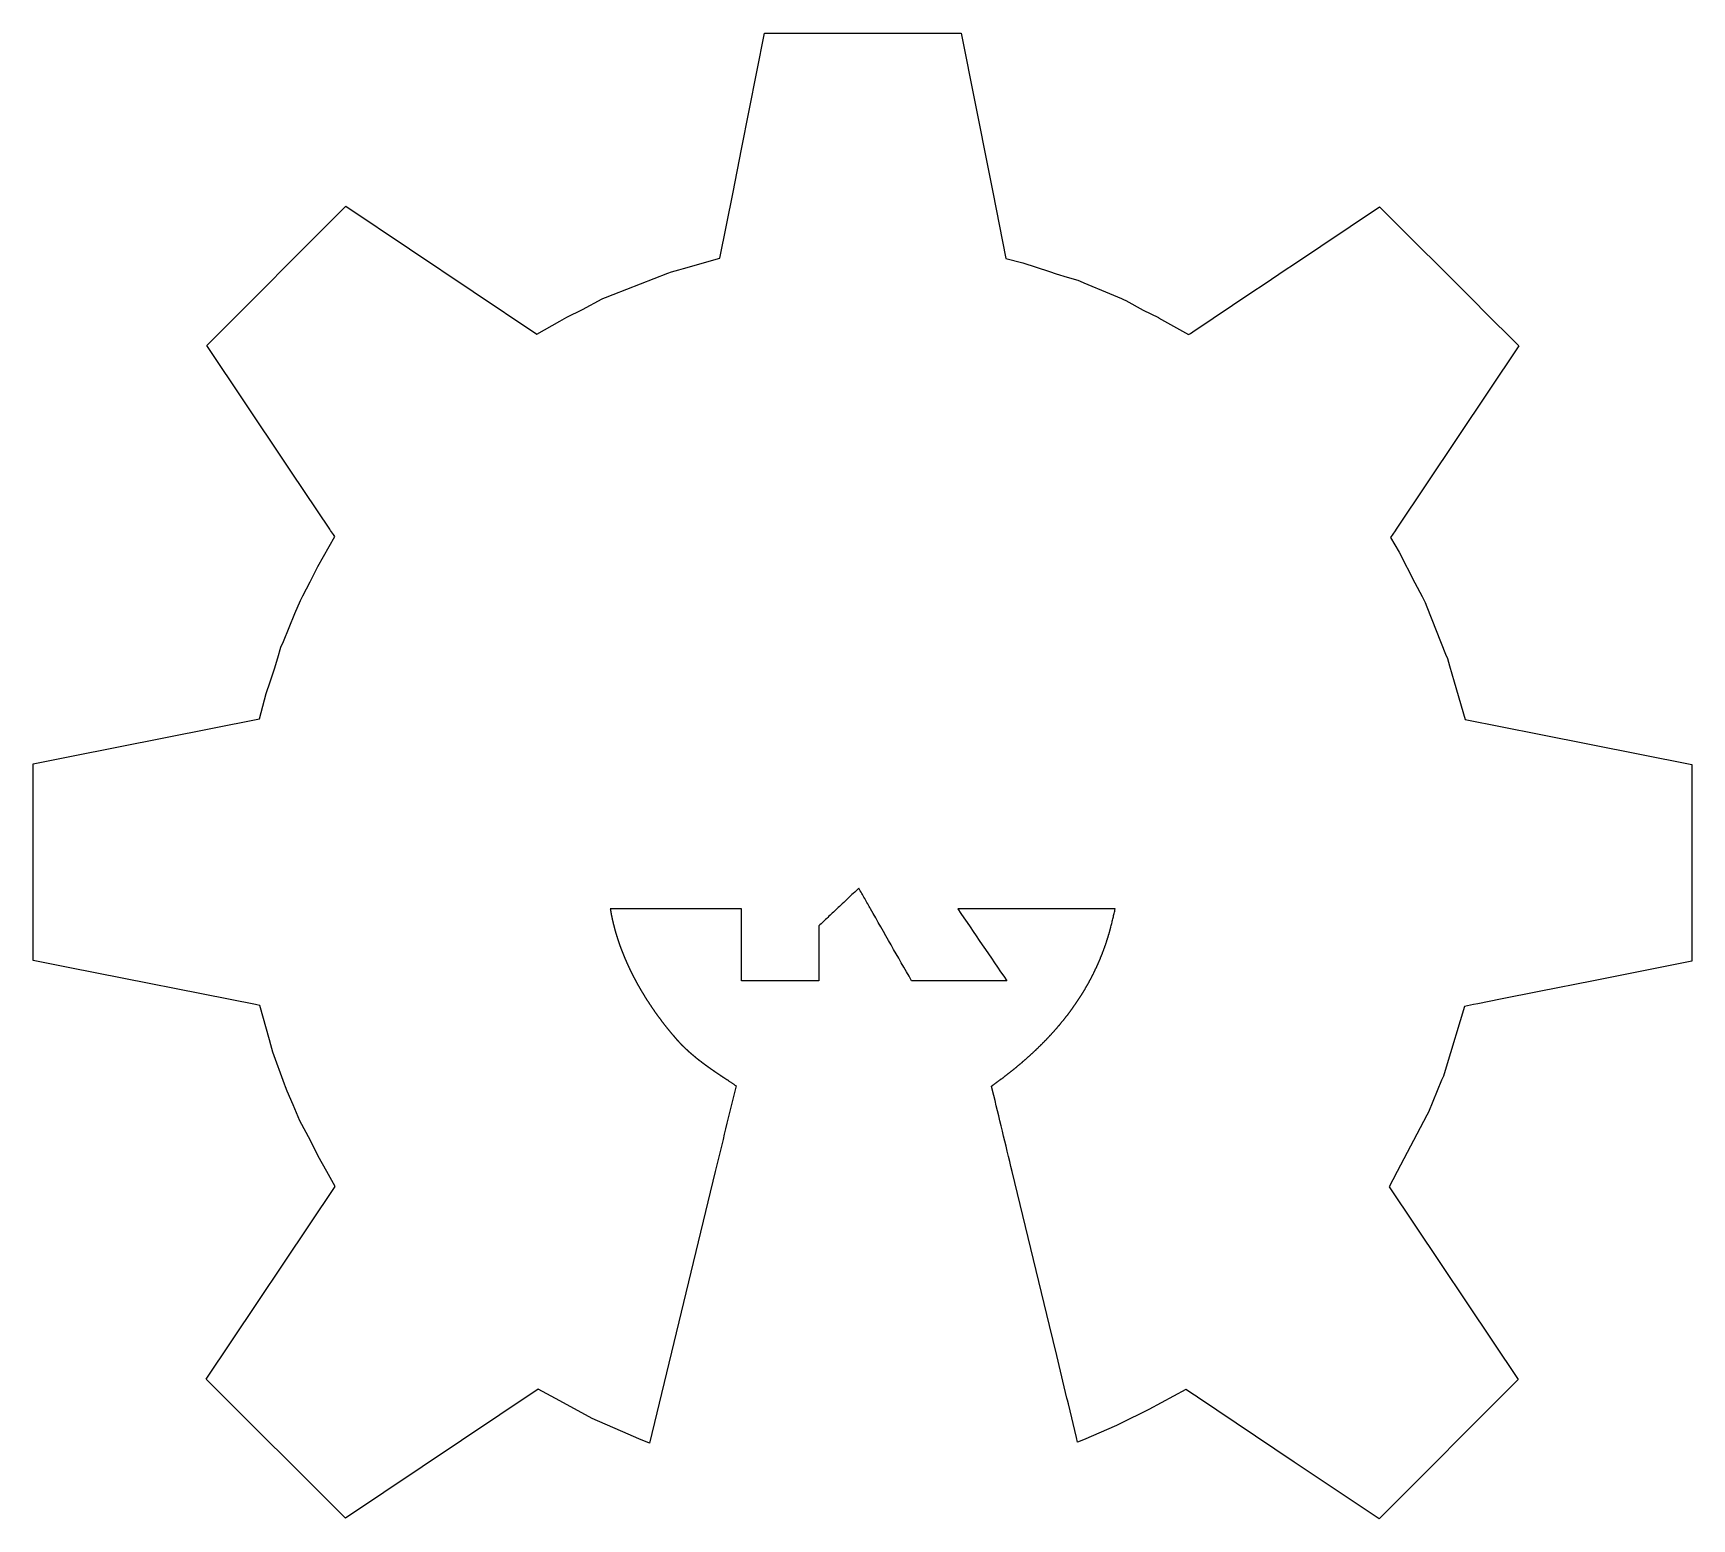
# Model space of a CAD drawing. Extents: x 0.1 to 59.6, y 0.2 to 53.5.
import ezdxf

# ---------------------------------------------------------------- set-up
doc = ezdxf.new("R2010")
doc.units = 0
doc.layers.add('BASE', color=7, linetype='CONTINUOUS')

msp = doc.modelspace()

# ---------------------------------------------------------------- linework, layer by layer
at = {"layer": 'BASE', "color": 7}
for p, q in [((25.521, 49.341), (26.344, 53.498)), ((26.344, 53.498), (27.986, 53.498)), ((27.986, 53.498), (28.294, 53.498)), ((28.294, 53.498), (31.536, 53.498)), ((31.536, 53.498), (33.403, 53.498)), ((33.403, 53.498), (34.402, 48.454)), ((25.215, 47.797), (25.521, 49.341)), ((34.402, 48.454), (34.533, 47.797)), ((24.744, 45.422), (25.215, 47.797)), ((34.533, 47.797), (35.006, 45.41)), ((6.33, 42.296), (11.322, 47.287)), ((11.322, 47.287), (18.172, 42.703)), ((45.256, 45.152), (48.417, 47.268)), ((48.417, 47.268), (51.929, 43.757)), ((23.433, 45.056), (24.744, 45.422)), ((35.006, 45.41), (35.618, 45.252)), ((35.618, 45.252), (36.569, 44.942)), ((20.915, 44.123), (22.879, 44.892)), ((22.879, 44.892), (23.007, 44.938)), ((23.007, 44.938), (23.009, 44.938)), ((23.009, 44.938), (23.265, 45.01)), ((23.265, 45.01), (23.433, 45.056)), ((36.569, 44.942), (36.814, 44.863)), ((36.814, 44.863), (37.201, 44.745)), ((37.201, 44.745), (37.583, 44.63)), ((44.237, 44.471), (45.104, 45.051)), ((45.104, 45.051), (45.256, 45.152)), ((20.634, 44.013), (20.915, 44.123)), ((37.583, 44.63), (37.672, 44.595)), ((37.672, 44.595), (37.8, 44.541)), ((37.8, 44.541), (38.722, 44.157)), ((38.722, 44.157), (39.15, 43.978)), ((41.716, 42.784), (43.871, 44.225)), ((43.871, 44.225), (44.237, 44.471)), ((19.25, 43.311), (19.809, 43.583)), ((19.809, 43.583), (20.514, 43.963)), ((20.514, 43.963), (20.54, 43.974)), ((20.54, 43.974), (20.634, 44.013)), ((39.15, 43.978), (39.23, 43.941)), ((39.23, 43.941), (39.308, 43.905)), ((39.308, 43.905), (39.93, 43.564)), ((39.93, 43.564), (40.48, 43.295)), ((51.929, 43.757), (52.098, 43.587)), ((52.098, 43.587), (53.409, 42.276)), ((18.172, 42.703), (18.996, 43.167)), ((18.996, 43.167), (19.25, 43.311)), ((40.48, 43.295), (40.487, 43.29)), ((40.487, 43.29), (41.562, 42.681)), ((9.135, 38.104), (6.33, 42.296)), ((41.562, 42.681), (41.633, 42.728)), ((41.633, 42.728), (41.716, 42.784)), ((53.409, 42.276), (49.007, 35.699)), ((9.374, 37.748), (9.135, 38.104)), ((10.743, 35.702), (9.374, 37.748)), ((10.316, 34.363), (10.92, 35.438)), ((10.775, 35.654), (10.743, 35.702)), ((10.873, 35.508), (10.775, 35.654)), ((10.92, 35.438), (10.873, 35.508)), ((48.969, 35.642), (48.807, 35.4)), ((48.807, 35.4), (49.118, 34.871)), ((49.007, 35.699), (48.969, 35.642)), ((49.118, 34.871), (49.676, 33.772)), ((10.044, 33.807), (10.176, 34.076)), ((10.176, 34.076), (10.316, 34.363)), ((9.778, 33.314), (10.044, 33.807)), ((49.676, 33.772), (49.939, 33.28)), ((9.495, 32.679), (9.688, 33.147)), ((9.688, 33.147), (9.778, 33.314)), ((49.939, 33.28), (50.051, 33.07)), ((50.051, 33.07), (50.113, 32.913)), ((50.113, 32.913), (50.786, 31.217)), ((9.078, 31.67), (9.495, 32.679)), ((8.99, 31.462), (9.078, 31.67)), ((8.759, 30.694), (8.875, 31.08)), ((8.875, 31.08), (8.99, 31.462)), ((50.786, 31.217), (50.852, 31.057)), ((50.852, 31.057), (50.928, 30.8)), ((8.604, 30.223), (8.759, 30.694)), ((50.928, 30.8), (51.096, 30.222)), ((8.218, 28.89), (8.465, 29.802)), ((8.465, 29.802), (8.604, 30.223)), ((51.096, 30.222), (51.489, 28.866)), ((1.422, 27.544), (8.218, 28.89)), ((51.489, 28.866), (54.143, 28.34)), ((54.143, 28.34), (59.62, 27.255)), ((0.101, 27.282), (1.422, 27.544)), ((0.101, 25.725), (0.101, 27.282)), ((59.62, 27.255), (59.62, 25.725)), ((0.101, 22.074), (0.101, 25.725)), ((59.62, 25.725), (59.62, 22.074)), ((29.53, 22.632), (29.481, 22.586)), ((29.58, 22.679), (29.53, 22.632)), ((29.629, 22.726), (29.58, 22.679)), ((29.678, 22.772), (29.629, 22.726)), ((29.728, 22.819), (29.678, 22.772)), ((29.754, 22.772), (29.728, 22.819)), ((29.781, 22.726), (29.754, 22.772)), ((29.807, 22.679), (29.781, 22.726)), ((29.834, 22.632), (29.807, 22.679)), ((29.86, 22.586), (29.834, 22.632)), ((0.101, 20.223), (0.101, 22.074)), ((20.81, 22.075), (20.812, 22.064)), ((21.104, 22.075), (20.81, 22.075)), ((20.812, 22.064), (20.813, 22.054)), ((20.813, 22.054), (20.815, 22.043)), ((20.815, 22.043), (20.817, 22.033)), ((20.817, 22.033), (20.819, 22.022)), ((20.819, 22.022), (20.82, 22.012)), ((21.399, 22.075), (21.104, 22.075)), ((21.693, 22.075), (21.399, 22.075)), ((21.988, 22.075), (21.693, 22.075)), ((22.282, 22.075), (21.988, 22.075)), ((22.576, 22.075), (22.282, 22.075)), ((22.871, 22.075), (22.576, 22.075)), ((23.165, 22.075), (22.871, 22.075)), ((23.46, 22.075), (23.165, 22.075)), ((23.754, 22.075), (23.46, 22.075)), ((24.048, 22.075), (23.754, 22.075)), ((24.343, 22.075), (24.048, 22.075)), ((24.637, 22.075), (24.343, 22.075)), ((24.932, 22.075), (24.637, 22.075)), ((25.226, 22.075), (24.932, 22.075)), ((25.521, 22.075), (25.226, 22.075)), ((25.521, 22.035), (25.521, 22.075)), ((25.521, 21.995), (25.521, 22.035)), ((28.898, 22.036), (28.858, 21.998)), ((28.938, 22.074), (28.898, 22.036)), ((28.988, 22.121), (28.938, 22.074)), ((29.037, 22.167), (28.988, 22.121)), ((29.086, 22.214), (29.037, 22.167)), ((29.136, 22.26), (29.086, 22.214)), ((29.185, 22.307), (29.136, 22.26)), ((29.234, 22.353), (29.185, 22.307)), ((29.284, 22.4), (29.234, 22.353)), ((29.333, 22.446), (29.284, 22.4)), ((29.382, 22.493), (29.333, 22.446)), ((29.432, 22.539), (29.382, 22.493)), ((29.481, 22.586), (29.432, 22.539)), ((29.887, 22.539), (29.86, 22.586)), ((29.913, 22.493), (29.887, 22.539)), ((29.94, 22.446), (29.913, 22.493)), ((29.966, 22.4), (29.94, 22.446)), ((29.993, 22.353), (29.966, 22.4)), ((30.019, 22.307), (29.993, 22.353)), ((30.046, 22.26), (30.019, 22.307)), ((30.072, 22.214), (30.046, 22.26)), ((30.099, 22.167), (30.072, 22.214)), ((30.125, 22.121), (30.099, 22.167)), ((30.152, 22.074), (30.125, 22.121)), ((30.244, 21.913), (30.152, 22.074)), ((33.487, 22.074), (33.282, 22.074)), ((33.282, 22.074), (33.392, 21.913)), ((33.693, 22.074), (33.487, 22.074)), ((33.898, 22.074), (33.693, 22.074)), ((34.104, 22.074), (33.898, 22.074)), ((34.309, 22.074), (34.104, 22.074)), ((34.515, 22.074), (34.309, 22.074)), ((34.72, 22.074), (34.515, 22.074)), ((34.926, 22.074), (34.72, 22.074)), ((35.131, 22.074), (34.926, 22.074)), ((35.337, 22.074), (35.131, 22.074)), ((35.542, 22.074), (35.337, 22.074)), ((35.747, 22.074), (35.542, 22.074)), ((35.953, 22.074), (35.747, 22.074)), ((36.158, 22.074), (35.953, 22.074)), ((36.364, 22.074), (36.158, 22.074)), ((36.569, 22.074), (36.364, 22.074)), ((36.713, 22.074), (36.569, 22.074)), ((36.857, 22.074), (36.713, 22.074)), ((37.001, 22.074), (36.857, 22.074)), ((37.145, 22.074), (37.001, 22.074)), ((37.289, 22.074), (37.145, 22.074)), ((37.433, 22.074), (37.289, 22.074)), ((37.578, 22.074), (37.433, 22.074)), ((37.722, 22.074), (37.578, 22.074)), ((37.866, 22.074), (37.722, 22.074)), ((38.01, 22.074), (37.866, 22.074)), ((38.154, 22.074), (38.01, 22.074)), ((38.298, 22.074), (38.154, 22.074)), ((38.442, 22.074), (38.298, 22.074)), ((38.586, 22.074), (38.442, 22.074)), ((38.73, 22.074), (38.586, 22.074)), ((38.873, 22.074), (38.73, 22.074)), ((38.877, 22.074), (38.873, 22.074)), ((38.88, 22.074), (38.877, 22.074)), ((38.884, 22.074), (38.88, 22.074)), ((38.887, 22.074), (38.884, 22.074)), ((38.891, 22.074), (38.887, 22.074)), ((38.894, 22.074), (38.891, 22.074)), ((38.898, 22.074), (38.894, 22.074)), ((38.901, 22.074), (38.898, 22.074)), ((38.905, 22.074), (38.901, 22.074)), ((38.908, 22.074), (38.905, 22.074)), ((38.912, 22.074), (38.908, 22.074)), ((38.91, 21.994), (38.92, 22.034)), ((38.915, 22.074), (38.912, 22.074)), ((38.919, 22.074), (38.915, 22.074)), ((38.922, 22.074), (38.919, 22.074)), ((38.92, 22.034), (38.929, 22.074)), ((38.926, 22.074), (38.922, 22.074)), ((38.929, 22.074), (38.926, 22.074)), ((59.62, 22.074), (59.62, 20.195)), ((20.82, 22.012), (20.822, 22.001)), ((20.822, 22.001), (20.824, 21.991)), ((20.824, 21.991), (20.826, 21.98)), ((20.826, 21.98), (20.828, 21.97)), ((20.828, 21.97), (20.83, 21.959)), ((20.83, 21.959), (20.832, 21.949)), ((20.832, 21.949), (20.833, 21.938)), ((20.833, 21.938), (20.835, 21.928)), ((20.835, 21.928), (20.837, 21.917)), ((20.837, 21.917), (20.839, 21.907)), ((20.839, 21.907), (20.841, 21.896)), ((20.841, 21.896), (20.843, 21.886)), ((20.843, 21.886), (20.845, 21.875)), ((20.845, 21.875), (20.847, 21.865)), ((20.847, 21.865), (20.849, 21.854)), ((20.849, 21.854), (20.851, 21.844)), ((20.851, 21.844), (20.853, 21.833)), ((20.853, 21.833), (20.856, 21.823)), ((20.856, 21.823), (20.858, 21.813)), ((20.858, 21.813), (20.86, 21.802)), ((20.86, 21.802), (20.862, 21.792)), ((20.862, 21.792), (20.864, 21.781)), ((20.864, 21.781), (20.866, 21.771)), ((20.866, 21.771), (20.868, 21.76)), ((20.868, 21.76), (20.871, 21.75)), ((20.871, 21.75), (20.873, 21.739)), ((20.873, 21.739), (20.875, 21.729)), ((20.875, 21.729), (20.877, 21.719)), ((20.877, 21.719), (20.88, 21.708)), ((20.88, 21.708), (20.882, 21.698)), ((20.882, 21.698), (20.884, 21.687)), ((20.884, 21.687), (20.887, 21.677)), ((20.887, 21.677), (20.889, 21.666)), ((20.889, 21.666), (20.891, 21.656)), ((20.891, 21.656), (20.894, 21.646)), ((20.894, 21.646), (20.896, 21.635)), ((20.896, 21.635), (20.898, 21.625)), ((20.898, 21.625), (20.901, 21.614)), ((20.901, 21.614), (20.903, 21.604)), ((20.903, 21.604), (20.906, 21.594)), ((20.906, 21.594), (20.908, 21.583)), ((20.908, 21.583), (20.911, 21.573)), ((20.911, 21.573), (20.913, 21.562)), ((20.913, 21.562), (20.916, 21.552)), ((20.916, 21.552), (20.918, 21.542)), ((20.918, 21.542), (20.921, 21.531)), ((20.921, 21.531), (20.923, 21.521)), ((20.923, 21.521), (20.926, 21.511)), ((20.926, 21.511), (20.928, 21.5)), ((20.928, 21.5), (20.931, 21.49)), ((20.931, 21.49), (20.934, 21.479)), ((20.934, 21.479), (20.936, 21.469)), ((20.936, 21.469), (20.939, 21.459)), ((20.939, 21.459), (20.942, 21.448)), ((20.942, 21.448), (20.944, 21.438)), ((20.944, 21.438), (20.947, 21.428)), ((20.947, 21.428), (20.95, 21.417)), ((25.521, 21.955), (25.521, 21.995)), ((25.521, 21.915), (25.521, 21.955)), ((25.521, 21.875), (25.521, 21.915)), ((25.521, 21.835), (25.521, 21.875)), ((25.521, 21.795), (25.521, 21.835)), ((25.521, 21.756), (25.521, 21.795)), ((25.521, 21.716), (25.521, 21.756)), ((25.521, 21.676), (25.521, 21.716)), ((25.521, 21.636), (25.521, 21.676)), ((25.521, 21.596), (25.521, 21.636)), ((25.521, 21.556), (25.521, 21.596)), ((25.521, 21.516), (25.521, 21.556)), ((25.521, 21.476), (25.521, 21.516)), ((25.521, 21.436), (25.521, 21.476)), ((25.521, 21.315), (25.521, 21.436)), ((28.335, 21.505), (28.295, 21.467)), ((28.295, 21.467), (28.295, 21.344)), ((28.375, 21.543), (28.335, 21.505)), ((28.415, 21.581), (28.375, 21.543)), ((28.456, 21.619), (28.415, 21.581)), ((28.496, 21.657), (28.456, 21.619)), ((28.536, 21.695), (28.496, 21.657)), ((28.576, 21.733), (28.536, 21.695)), ((28.616, 21.771), (28.576, 21.733)), ((28.657, 21.809), (28.616, 21.771)), ((28.697, 21.847), (28.657, 21.809)), ((28.737, 21.885), (28.697, 21.847)), ((28.777, 21.922), (28.737, 21.885)), ((28.818, 21.96), (28.777, 21.922)), ((28.858, 21.998), (28.818, 21.96)), ((30.335, 21.752), (30.244, 21.913)), ((30.427, 21.591), (30.335, 21.752)), ((30.519, 21.43), (30.427, 21.591)), ((30.611, 21.269), (30.519, 21.43)), ((33.392, 21.913), (33.501, 21.752)), ((33.501, 21.752), (33.611, 21.591)), ((33.611, 21.591), (33.721, 21.43)), ((33.721, 21.43), (33.83, 21.269)), ((38.772, 21.421), (38.776, 21.436)), ((38.776, 21.436), (38.785, 21.476)), ((38.785, 21.476), (38.795, 21.516)), ((38.795, 21.516), (38.804, 21.556)), ((38.804, 21.556), (38.814, 21.596)), ((38.814, 21.596), (38.824, 21.635)), ((38.824, 21.635), (38.833, 21.675)), ((38.833, 21.675), (38.843, 21.715)), ((38.843, 21.715), (38.852, 21.755)), ((38.852, 21.755), (38.862, 21.795)), ((38.862, 21.795), (38.872, 21.835)), ((38.872, 21.835), (38.881, 21.875)), ((38.881, 21.875), (38.891, 21.915)), ((38.891, 21.915), (38.9, 21.955)), ((38.9, 21.955), (38.91, 21.994)), ((20.95, 21.417), (20.952, 21.407)), ((20.952, 21.407), (20.955, 21.397)), ((20.955, 21.397), (20.958, 21.386)), ((20.958, 21.386), (20.961, 21.376)), ((20.961, 21.376), (20.963, 21.366)), ((20.963, 21.366), (20.966, 21.355)), ((20.966, 21.355), (20.969, 21.345)), ((20.969, 21.345), (20.972, 21.335)), ((20.972, 21.335), (20.975, 21.324)), ((20.975, 21.324), (20.978, 21.314)), ((20.978, 21.314), (20.98, 21.304)), ((20.98, 21.304), (20.983, 21.294)), ((20.983, 21.294), (20.986, 21.283)), ((20.986, 21.283), (20.989, 21.273)), ((20.989, 21.273), (20.992, 21.263)), ((20.992, 21.263), (20.995, 21.252)), ((20.995, 21.252), (20.998, 21.242)), ((20.998, 21.242), (21.001, 21.232)), ((21.001, 21.232), (21.004, 21.222)), ((21.004, 21.222), (21.007, 21.211)), ((21.007, 21.211), (21.01, 21.201)), ((21.01, 21.201), (21.013, 21.191)), ((21.013, 21.191), (21.016, 21.181)), ((21.016, 21.181), (21.019, 21.17)), ((21.019, 21.17), (21.022, 21.16)), ((21.022, 21.16), (21.025, 21.15)), ((21.025, 21.15), (21.028, 21.14)), ((21.028, 21.14), (21.032, 21.129)), ((21.032, 21.129), (21.035, 21.119)), ((21.035, 21.119), (21.038, 21.109)), ((21.038, 21.109), (21.041, 21.099)), ((21.041, 21.099), (21.044, 21.088)), ((21.044, 21.088), (21.047, 21.078)), ((21.047, 21.078), (21.051, 21.068)), ((21.051, 21.068), (21.054, 21.058)), ((21.054, 21.058), (21.057, 21.048)), ((21.057, 21.048), (21.06, 21.037)), ((21.06, 21.037), (21.064, 21.027)), ((21.064, 21.027), (21.067, 21.017)), ((21.067, 21.017), (21.07, 21.007)), ((21.07, 21.007), (21.073, 20.997)), ((21.073, 20.997), (21.077, 20.986)), ((21.077, 20.986), (21.08, 20.976)), ((21.08, 20.976), (21.083, 20.966)), ((21.083, 20.966), (21.087, 20.956)), ((21.087, 20.956), (21.09, 20.946)), ((21.09, 20.946), (21.094, 20.936)), ((21.094, 20.936), (21.097, 20.925)), ((21.097, 20.925), (21.1, 20.915)), ((21.1, 20.915), (21.104, 20.905)), ((21.104, 20.905), (21.107, 20.895)), ((21.107, 20.895), (21.111, 20.885)), ((21.111, 20.885), (21.114, 20.875)), ((21.114, 20.875), (21.118, 20.865)), ((21.118, 20.865), (21.121, 20.854)), ((21.121, 20.854), (21.125, 20.844)), ((21.125, 20.844), (21.128, 20.834)), ((21.128, 20.834), (21.132, 20.824)), ((25.521, 21.194), (25.521, 21.315)), ((25.521, 21.073), (25.521, 21.194)), ((25.521, 20.952), (25.521, 21.073)), ((25.521, 20.83), (25.521, 20.952)), ((28.295, 21.344), (28.295, 21.221)), ((28.295, 21.221), (28.295, 21.098)), ((28.295, 21.098), (28.295, 20.975)), ((28.295, 20.975), (28.295, 20.851)), ((28.295, 20.851), (28.295, 20.728)), ((30.703, 21.108), (30.611, 21.269)), ((30.794, 20.947), (30.703, 21.108)), ((30.886, 20.786), (30.794, 20.947)), ((33.83, 21.269), (33.94, 21.108)), ((33.94, 21.108), (34.05, 20.947)), ((34.05, 20.947), (34.159, 20.786)), ((38.59, 20.819), (38.595, 20.834)), ((38.595, 20.834), (38.6, 20.848)), ((38.6, 20.848), (38.605, 20.862)), ((38.605, 20.862), (38.61, 20.877)), ((38.61, 20.877), (38.615, 20.891)), ((38.615, 20.891), (38.619, 20.906)), ((38.619, 20.906), (38.624, 20.92)), ((38.624, 20.92), (38.629, 20.935)), ((38.629, 20.935), (38.633, 20.949)), ((38.633, 20.949), (38.638, 20.963)), ((38.638, 20.963), (38.643, 20.978)), ((38.643, 20.978), (38.647, 20.993)), ((38.647, 20.993), (38.652, 21.007)), ((38.652, 21.007), (38.657, 21.022)), ((38.657, 21.022), (38.661, 21.036)), ((38.661, 21.036), (38.666, 21.051)), ((38.666, 21.051), (38.67, 21.065)), ((38.67, 21.065), (38.675, 21.08)), ((38.675, 21.08), (38.679, 21.095)), ((38.679, 21.095), (38.684, 21.109)), ((38.684, 21.109), (38.688, 21.124)), ((38.688, 21.124), (38.692, 21.139)), ((38.692, 21.139), (38.697, 21.153)), ((38.697, 21.153), (38.701, 21.168)), ((38.701, 21.168), (38.706, 21.183)), ((38.706, 21.183), (38.71, 21.198)), ((38.71, 21.198), (38.714, 21.212)), ((38.714, 21.212), (38.718, 21.227)), ((38.718, 21.227), (38.723, 21.242)), ((38.723, 21.242), (38.727, 21.257)), ((38.727, 21.257), (38.731, 21.272)), ((38.731, 21.272), (38.735, 21.286)), ((38.735, 21.286), (38.739, 21.301)), ((38.739, 21.301), (38.743, 21.316)), ((38.743, 21.316), (38.748, 21.331)), ((38.748, 21.331), (38.752, 21.346)), ((38.752, 21.346), (38.756, 21.361)), ((38.756, 21.361), (38.76, 21.376)), ((38.76, 21.376), (38.764, 21.391)), ((38.764, 21.391), (38.768, 21.406)), ((38.768, 21.406), (38.772, 21.421)), ((21.132, 20.824), (21.135, 20.814)), ((21.135, 20.814), (21.139, 20.804)), ((21.139, 20.804), (21.142, 20.794)), ((21.142, 20.794), (21.146, 20.784)), ((21.146, 20.784), (21.149, 20.774)), ((21.149, 20.774), (21.153, 20.764)), ((21.153, 20.764), (21.157, 20.753)), ((21.157, 20.753), (21.16, 20.743)), ((21.16, 20.743), (21.164, 20.733)), ((21.164, 20.733), (21.168, 20.723)), ((21.168, 20.723), (21.171, 20.713)), ((21.171, 20.713), (21.175, 20.703)), ((21.175, 20.703), (21.179, 20.693)), ((21.179, 20.693), (21.182, 20.683)), ((21.182, 20.683), (21.186, 20.673)), ((21.186, 20.673), (21.19, 20.663)), ((21.19, 20.663), (21.194, 20.653)), ((21.194, 20.653), (21.197, 20.643)), ((21.197, 20.643), (21.201, 20.633)), ((21.201, 20.633), (21.205, 20.623)), ((21.205, 20.623), (21.209, 20.613)), ((21.209, 20.613), (21.213, 20.603)), ((21.213, 20.603), (21.216, 20.593)), ((21.216, 20.593), (21.22, 20.583)), ((21.22, 20.583), (21.224, 20.573)), ((21.224, 20.573), (21.228, 20.563)), ((21.228, 20.563), (21.232, 20.553)), ((21.232, 20.553), (21.236, 20.543)), ((21.236, 20.543), (21.24, 20.533)), ((21.24, 20.533), (21.243, 20.523)), ((21.243, 20.523), (21.247, 20.513)), ((21.247, 20.513), (21.251, 20.503)), ((21.251, 20.503), (21.255, 20.493)), ((21.255, 20.493), (21.259, 20.483)), ((21.259, 20.483), (21.263, 20.473)), ((21.263, 20.473), (21.267, 20.463)), ((21.267, 20.463), (21.271, 20.453)), ((21.271, 20.453), (21.275, 20.444)), ((21.275, 20.444), (21.279, 20.434)), ((21.279, 20.434), (21.283, 20.424)), ((21.283, 20.424), (21.287, 20.414)), ((21.287, 20.414), (21.291, 20.404)), ((21.291, 20.404), (21.295, 20.394)), ((21.295, 20.394), (21.299, 20.384)), ((21.299, 20.384), (21.304, 20.374)), ((21.304, 20.374), (21.308, 20.364)), ((21.308, 20.364), (21.312, 20.355)), ((21.312, 20.355), (21.316, 20.345)), ((21.316, 20.345), (21.32, 20.335)), ((21.32, 20.335), (21.324, 20.325)), ((21.324, 20.325), (21.328, 20.315)), ((21.328, 20.315), (21.332, 20.305)), ((21.332, 20.305), (21.337, 20.295)), ((21.337, 20.295), (21.341, 20.286)), ((21.341, 20.286), (21.345, 20.276)), ((21.345, 20.276), (21.349, 20.266)), ((21.349, 20.266), (21.353, 20.256)), ((21.353, 20.256), (21.358, 20.246)), ((21.358, 20.246), (21.362, 20.237)), ((21.362, 20.237), (21.366, 20.227)), ((25.521, 20.709), (25.521, 20.83)), ((25.521, 20.588), (25.521, 20.709)), ((25.521, 20.467), (25.521, 20.588)), ((25.521, 20.346), (25.521, 20.467)), ((25.521, 20.224), (25.521, 20.346)), ((28.295, 20.728), (28.295, 20.605)), ((28.295, 20.605), (28.295, 20.482)), ((28.295, 20.482), (28.295, 20.359)), ((28.295, 20.359), (28.295, 20.236)), ((30.978, 20.624), (30.886, 20.786)), ((31.07, 20.463), (30.978, 20.624)), ((31.162, 20.302), (31.07, 20.463)), ((31.253, 20.141), (31.162, 20.302)), ((34.159, 20.786), (34.269, 20.624)), ((34.269, 20.624), (34.379, 20.463)), ((34.379, 20.463), (34.488, 20.302)), ((34.488, 20.302), (34.598, 20.141)), ((38.366, 20.232), (38.372, 20.245)), ((38.372, 20.245), (38.378, 20.259)), ((38.378, 20.259), (38.383, 20.273)), ((38.383, 20.273), (38.389, 20.286)), ((38.389, 20.286), (38.395, 20.3)), ((38.395, 20.3), (38.401, 20.314)), ((38.401, 20.314), (38.406, 20.328)), ((38.406, 20.328), (38.412, 20.341)), ((38.412, 20.341), (38.417, 20.355)), ((38.417, 20.355), (38.423, 20.369)), ((38.423, 20.369), (38.429, 20.383)), ((38.429, 20.383), (38.434, 20.397)), ((38.434, 20.397), (38.44, 20.41)), ((38.44, 20.41), (38.445, 20.424)), ((38.445, 20.424), (38.451, 20.438)), ((38.451, 20.438), (38.456, 20.452)), ((38.456, 20.452), (38.462, 20.466)), ((38.462, 20.466), (38.467, 20.48)), ((38.467, 20.48), (38.472, 20.494)), ((38.472, 20.494), (38.478, 20.508)), ((38.478, 20.508), (38.483, 20.522)), ((38.483, 20.522), (38.488, 20.536)), ((38.488, 20.536), (38.494, 20.55)), ((38.494, 20.55), (38.499, 20.564)), ((38.499, 20.564), (38.504, 20.578)), ((38.504, 20.578), (38.509, 20.592)), ((38.509, 20.592), (38.515, 20.606)), ((38.515, 20.606), (38.52, 20.62)), ((38.52, 20.62), (38.525, 20.634)), ((38.525, 20.634), (38.53, 20.649)), ((38.53, 20.649), (38.535, 20.663)), ((38.535, 20.663), (38.541, 20.677)), ((38.541, 20.677), (38.546, 20.691)), ((38.546, 20.691), (38.551, 20.705)), ((38.551, 20.705), (38.556, 20.719)), ((38.556, 20.719), (38.561, 20.734)), ((38.561, 20.734), (38.566, 20.748)), ((38.566, 20.748), (38.571, 20.762)), ((38.571, 20.762), (38.576, 20.776)), ((38.576, 20.776), (38.581, 20.791)), ((38.581, 20.791), (38.586, 20.805)), ((38.586, 20.805), (38.59, 20.819)), ((1.422, 19.961), (0.101, 20.223)), ((8.083, 18.641), (1.422, 19.961)), ((21.366, 20.227), (21.37, 20.217)), ((21.37, 20.217), (21.375, 20.207)), ((21.375, 20.207), (21.379, 20.197)), ((21.379, 20.197), (21.383, 20.188)), ((21.383, 20.188), (21.388, 20.178)), ((21.388, 20.178), (21.392, 20.168)), ((21.392, 20.168), (21.396, 20.158)), ((21.396, 20.158), (21.401, 20.149)), ((21.401, 20.149), (21.405, 20.139)), ((21.405, 20.139), (21.409, 20.129)), ((21.409, 20.129), (21.414, 20.119)), ((21.414, 20.119), (21.418, 20.11)), ((21.418, 20.11), (21.422, 20.1)), ((21.422, 20.1), (21.427, 20.09)), ((21.427, 20.09), (21.431, 20.08)), ((21.431, 20.08), (21.436, 20.071)), ((21.436, 20.071), (21.44, 20.061)), ((21.44, 20.061), (21.445, 20.051)), ((21.445, 20.051), (21.449, 20.042)), ((21.449, 20.042), (21.454, 20.032)), ((21.454, 20.032), (21.458, 20.022)), ((21.458, 20.022), (21.463, 20.013)), ((21.463, 20.013), (21.467, 20.003)), ((21.467, 20.003), (21.472, 19.993)), ((21.472, 19.993), (21.476, 19.984)), ((21.476, 19.984), (21.481, 19.974)), ((21.481, 19.974), (21.485, 19.964)), ((21.485, 19.964), (21.49, 19.955)), ((21.49, 19.955), (21.494, 19.945)), ((21.494, 19.945), (21.499, 19.936)), ((21.499, 19.936), (21.503, 19.926)), ((21.503, 19.926), (21.508, 19.916)), ((21.508, 19.916), (21.513, 19.907)), ((21.513, 19.907), (21.517, 19.897)), ((21.517, 19.897), (21.522, 19.888)), ((21.522, 19.888), (21.526, 19.878)), ((21.526, 19.878), (21.531, 19.868)), ((21.531, 19.868), (21.536, 19.859)), ((21.536, 19.859), (21.54, 19.849)), ((21.54, 19.849), (21.545, 19.84)), ((21.545, 19.84), (21.55, 19.83)), ((21.55, 19.83), (21.554, 19.821)), ((21.554, 19.821), (21.559, 19.811)), ((21.559, 19.811), (21.564, 19.802)), ((21.564, 19.802), (21.568, 19.792)), ((21.568, 19.792), (21.573, 19.783)), ((21.573, 19.783), (21.578, 19.773)), ((21.578, 19.773), (21.583, 19.764)), ((21.583, 19.764), (21.587, 19.754)), ((21.587, 19.754), (21.592, 19.745)), ((21.592, 19.745), (21.597, 19.735)), ((21.597, 19.735), (21.602, 19.726)), ((21.602, 19.726), (21.607, 19.716)), ((21.607, 19.716), (21.611, 19.707)), ((21.611, 19.707), (21.616, 19.697)), ((21.616, 19.697), (21.621, 19.688)), ((21.621, 19.688), (21.626, 19.678)), ((21.626, 19.678), (21.631, 19.669)), ((21.631, 19.669), (21.635, 19.66)), ((21.635, 19.66), (21.64, 19.65)), ((21.64, 19.65), (21.645, 19.641)), ((25.521, 20.103), (25.521, 20.224)), ((25.521, 19.982), (25.521, 20.103)), ((25.521, 19.861), (25.521, 19.982)), ((25.521, 19.74), (25.521, 19.861)), ((25.521, 19.618), (25.521, 19.74)), ((28.295, 20.236), (28.295, 20.113)), ((28.295, 20.113), (28.295, 19.989)), ((28.295, 19.989), (28.295, 19.866)), ((28.295, 19.866), (28.295, 19.743)), ((28.295, 19.743), (28.295, 19.62)), ((31.345, 19.98), (31.253, 20.141)), ((31.437, 19.819), (31.345, 19.98)), ((31.529, 19.658), (31.437, 19.819)), ((31.621, 19.497), (31.529, 19.658)), ((34.598, 20.141), (34.708, 19.98)), ((34.708, 19.98), (34.817, 19.819)), ((34.817, 19.819), (34.927, 19.658)), ((34.927, 19.658), (35.036, 19.497)), ((38.085, 19.632), (38.091, 19.645)), ((38.091, 19.645), (38.098, 19.658)), ((38.098, 19.658), (38.105, 19.671)), ((38.105, 19.671), (38.111, 19.684)), ((38.111, 19.684), (38.118, 19.697)), ((38.118, 19.697), (38.125, 19.711)), ((38.125, 19.711), (38.131, 19.724)), ((38.131, 19.724), (38.138, 19.737)), ((38.138, 19.737), (38.144, 19.75)), ((38.144, 19.75), (38.151, 19.763)), ((38.151, 19.763), (38.157, 19.776)), ((38.157, 19.776), (38.164, 19.789)), ((38.164, 19.789), (38.17, 19.802)), ((38.17, 19.802), (38.177, 19.816)), ((38.177, 19.816), (38.183, 19.829)), ((38.183, 19.829), (38.189, 19.842)), ((38.189, 19.842), (38.196, 19.855)), ((38.196, 19.855), (38.202, 19.868)), ((38.202, 19.868), (38.209, 19.882)), ((38.209, 19.882), (38.215, 19.895)), ((38.215, 19.895), (38.221, 19.908)), ((38.221, 19.908), (38.227, 19.922)), ((38.227, 19.922), (38.234, 19.935)), ((38.234, 19.935), (38.24, 19.948)), ((38.24, 19.948), (38.246, 19.961)), ((38.246, 19.961), (38.252, 19.975)), ((38.252, 19.975), (38.259, 19.988)), ((38.259, 19.988), (38.265, 20.002)), ((38.265, 20.002), (38.271, 20.015)), ((38.271, 20.015), (38.277, 20.028)), ((38.277, 20.028), (38.283, 20.042)), ((38.283, 20.042), (38.289, 20.055)), ((38.289, 20.055), (38.295, 20.069)), ((38.295, 20.069), (38.301, 20.082)), ((38.301, 20.082), (38.307, 20.096)), ((38.307, 20.096), (38.313, 20.109)), ((38.313, 20.109), (38.319, 20.123)), ((38.319, 20.123), (38.325, 20.136)), ((38.325, 20.136), (38.331, 20.15)), ((38.331, 20.15), (38.337, 20.163)), ((38.337, 20.163), (38.343, 20.177)), ((38.343, 20.177), (38.349, 20.191)), ((38.349, 20.191), (38.355, 20.204)), ((38.355, 20.204), (38.36, 20.218)), ((38.36, 20.218), (38.366, 20.232)), ((59.62, 20.195), (56.094, 19.496)), ((21.645, 19.641), (21.65, 19.631)), ((21.65, 19.631), (21.655, 19.622)), ((21.655, 19.622), (21.66, 19.613)), ((21.66, 19.613), (21.665, 19.603)), ((21.665, 19.603), (21.67, 19.594)), ((21.67, 19.594), (21.675, 19.584)), ((21.675, 19.584), (21.679, 19.575)), ((21.679, 19.575), (21.684, 19.566)), ((21.684, 19.566), (21.689, 19.556)), ((21.689, 19.556), (21.694, 19.547)), ((21.694, 19.547), (21.699, 19.538)), ((21.699, 19.538), (21.704, 19.528)), ((21.704, 19.528), (21.709, 19.519)), ((21.709, 19.519), (21.714, 19.51)), ((21.714, 19.51), (21.719, 19.501)), ((21.719, 19.501), (21.724, 19.491)), ((21.724, 19.491), (21.729, 19.482)), ((21.729, 19.482), (21.734, 19.473)), ((21.734, 19.473), (21.739, 19.463)), ((21.739, 19.463), (21.744, 19.454)), ((21.744, 19.454), (21.749, 19.445)), ((21.749, 19.445), (21.754, 19.436)), ((21.754, 19.436), (21.759, 19.426)), ((21.759, 19.426), (21.764, 19.417)), ((21.764, 19.417), (21.769, 19.408)), ((21.769, 19.408), (21.775, 19.399)), ((21.775, 19.399), (21.78, 19.39)), ((21.78, 19.39), (21.785, 19.38)), ((21.785, 19.38), (21.79, 19.371)), ((21.79, 19.371), (21.795, 19.362)), ((21.795, 19.362), (21.8, 19.353)), ((21.8, 19.353), (21.805, 19.344)), ((21.805, 19.344), (21.81, 19.334)), ((21.81, 19.334), (21.815, 19.325)), ((21.815, 19.325), (21.821, 19.316)), ((21.821, 19.316), (21.826, 19.307)), ((21.826, 19.307), (21.831, 19.298)), ((21.831, 19.298), (21.836, 19.289)), ((21.836, 19.289), (21.841, 19.28)), ((21.841, 19.28), (21.846, 19.271)), ((21.846, 19.271), (21.852, 19.261)), ((21.852, 19.261), (21.857, 19.252)), ((21.857, 19.252), (21.862, 19.243)), ((21.862, 19.243), (21.867, 19.234)), ((21.867, 19.234), (21.872, 19.225)), ((21.872, 19.225), (21.878, 19.216)), ((21.878, 19.216), (21.883, 19.207)), ((21.883, 19.207), (21.888, 19.198)), ((21.888, 19.198), (21.893, 19.189)), ((21.893, 19.189), (21.899, 19.18)), ((21.899, 19.18), (21.904, 19.171)), ((21.904, 19.171), (21.909, 19.162)), ((21.909, 19.162), (21.915, 19.153)), ((21.915, 19.153), (21.92, 19.144)), ((21.92, 19.144), (21.925, 19.135)), ((21.925, 19.135), (21.93, 19.126)), ((21.93, 19.126), (21.936, 19.117)), ((21.936, 19.117), (21.941, 19.108)), ((21.941, 19.108), (21.946, 19.099)), ((21.946, 19.099), (21.952, 19.09)), ((21.952, 19.09), (21.957, 19.081)), ((21.957, 19.081), (21.962, 19.072)), ((21.962, 19.072), (21.968, 19.063)), ((21.968, 19.063), (21.973, 19.054)), ((21.973, 19.054), (21.978, 19.045)), ((25.521, 19.497), (25.521, 19.618)), ((25.662, 19.497), (25.521, 19.497)), ((25.804, 19.497), (25.662, 19.497)), ((25.945, 19.497), (25.804, 19.497)), ((26.086, 19.497), (25.945, 19.497)), ((26.228, 19.497), (26.086, 19.497)), ((26.369, 19.497), (26.228, 19.497)), ((26.51, 19.497), (26.369, 19.497)), ((26.652, 19.497), (26.51, 19.497)), ((26.793, 19.497), (26.652, 19.497)), ((26.935, 19.497), (26.793, 19.497)), ((27.076, 19.497), (26.935, 19.497)), ((27.217, 19.497), (27.076, 19.497)), ((27.359, 19.497), (27.217, 19.497)), ((27.5, 19.497), (27.359, 19.497)), ((27.642, 19.497), (27.5, 19.497)), ((27.783, 19.497), (27.642, 19.497)), ((27.815, 19.497), (27.783, 19.497)), ((27.847, 19.497), (27.815, 19.497)), ((27.879, 19.497), (27.847, 19.497)), ((27.911, 19.497), (27.879, 19.497)), ((27.943, 19.497), (27.911, 19.497)), ((27.975, 19.497), (27.943, 19.497)), ((28.007, 19.497), (27.975, 19.497)), ((28.039, 19.497), (28.007, 19.497)), ((28.071, 19.497), (28.039, 19.497)), ((28.103, 19.497), (28.071, 19.497)), ((28.135, 19.497), (28.103, 19.497)), ((28.167, 19.497), (28.135, 19.497)), ((28.199, 19.497), (28.167, 19.497)), ((28.231, 19.497), (28.199, 19.497)), ((28.263, 19.497), (28.231, 19.497)), ((28.295, 19.497), (28.263, 19.497)), ((28.295, 19.62), (28.295, 19.497)), ((31.834, 19.497), (31.621, 19.497)), ((32.048, 19.497), (31.834, 19.497)), ((32.261, 19.497), (32.048, 19.497)), ((32.475, 19.497), (32.261, 19.497)), ((32.688, 19.497), (32.475, 19.497)), ((32.902, 19.497), (32.688, 19.497)), ((33.115, 19.497), (32.902, 19.497)), ((33.329, 19.497), (33.115, 19.497)), ((33.542, 19.497), (33.329, 19.497)), ((33.756, 19.497), (33.542, 19.497)), ((33.969, 19.497), (33.756, 19.497)), ((34.183, 19.497), (33.969, 19.497)), ((34.396, 19.497), (34.183, 19.497)), ((34.61, 19.497), (34.396, 19.497)), ((34.823, 19.497), (34.61, 19.497)), ((35.036, 19.497), (34.823, 19.497)), ((37.748, 19.039), (37.755, 19.051)), ((37.755, 19.051), (37.763, 19.063)), ((37.763, 19.063), (37.77, 19.076)), ((37.77, 19.076), (37.778, 19.088)), ((37.778, 19.088), (37.785, 19.1)), ((37.785, 19.1), (37.793, 19.113)), ((37.793, 19.113), (37.8, 19.125)), ((37.8, 19.125), (37.808, 19.137)), ((37.808, 19.137), (37.815, 19.15)), ((37.815, 19.15), (37.823, 19.162)), ((37.823, 19.162), (37.83, 19.175)), ((37.83, 19.175), (37.838, 19.187)), ((37.838, 19.187), (37.845, 19.2)), ((37.845, 19.2), (37.852, 19.212)), ((37.852, 19.212), (37.86, 19.225)), ((37.86, 19.225), (37.867, 19.237)), ((37.867, 19.237), (37.874, 19.25)), ((37.874, 19.25), (37.882, 19.262)), ((37.882, 19.262), (37.889, 19.275)), ((37.889, 19.275), (37.896, 19.287)), ((37.896, 19.287), (37.903, 19.3)), ((37.903, 19.3), (37.911, 19.313)), ((37.911, 19.313), (37.918, 19.325)), ((37.918, 19.325), (37.925, 19.338)), ((37.925, 19.338), (37.932, 19.351)), ((37.932, 19.351), (37.939, 19.363)), ((37.939, 19.363), (37.946, 19.376)), ((37.946, 19.376), (37.954, 19.389)), ((37.954, 19.389), (37.961, 19.401)), ((37.961, 19.401), (37.968, 19.414)), ((37.968, 19.414), (37.975, 19.427)), ((37.975, 19.427), (37.982, 19.439)), ((37.982, 19.439), (37.989, 19.452)), ((37.989, 19.452), (37.996, 19.465)), ((37.996, 19.465), (38.003, 19.478)), ((38.003, 19.478), (38.01, 19.491)), ((38.01, 19.491), (38.017, 19.503)), ((38.017, 19.503), (38.023, 19.516)), ((38.023, 19.516), (38.03, 19.529)), ((38.03, 19.529), (38.037, 19.542)), ((38.037, 19.542), (38.044, 19.555)), ((38.044, 19.555), (38.051, 19.568)), ((38.051, 19.568), (38.058, 19.581)), ((38.058, 19.581), (38.064, 19.594)), ((38.064, 19.594), (38.071, 19.607)), ((38.071, 19.607), (38.078, 19.619)), ((38.078, 19.619), (38.085, 19.632)), ((54.143, 19.11), (52.757, 18.835)), ((56.094, 19.496), (54.143, 19.11)), ((8.129, 18.633), (8.083, 18.641)), ((8.231, 18.613), (8.129, 18.633)), ((8.577, 17.38), (8.231, 18.613)), ((21.978, 19.045), (21.984, 19.037)), ((21.984, 19.037), (21.989, 19.028)), ((21.989, 19.028), (21.995, 19.019)), ((21.995, 19.019), (22, 19.01)), ((22, 19.01), (22.005, 19.001)), ((22.005, 19.001), (22.011, 18.992)), ((22.011, 18.992), (22.016, 18.983)), ((22.016, 18.983), (22.022, 18.974)), ((22.022, 18.974), (22.027, 18.966)), ((22.027, 18.966), (22.032, 18.957)), ((22.032, 18.957), (22.038, 18.948)), ((22.038, 18.948), (22.043, 18.939)), ((22.043, 18.939), (22.049, 18.93)), ((22.049, 18.93), (22.054, 18.922)), ((22.054, 18.922), (22.06, 18.913)), ((22.06, 18.913), (22.065, 18.904)), ((22.065, 18.904), (22.071, 18.895)), ((22.071, 18.895), (22.076, 18.887)), ((22.076, 18.887), (22.081, 18.878)), ((22.081, 18.878), (22.087, 18.869)), ((22.087, 18.869), (22.092, 18.86)), ((22.092, 18.86), (22.098, 18.852)), ((22.098, 18.852), (22.103, 18.843)), ((22.103, 18.843), (22.109, 18.834)), ((22.109, 18.834), (22.114, 18.826)), ((22.114, 18.826), (22.12, 18.817)), ((22.12, 18.817), (22.126, 18.808)), ((22.126, 18.808), (22.131, 18.799)), ((22.131, 18.799), (22.137, 18.791)), ((22.137, 18.791), (22.142, 18.782)), ((22.142, 18.782), (22.148, 18.774)), ((22.148, 18.774), (22.153, 18.765)), ((22.153, 18.765), (22.159, 18.756)), ((22.159, 18.756), (22.164, 18.748)), ((22.164, 18.748), (22.17, 18.739)), ((22.17, 18.739), (22.176, 18.73)), ((22.176, 18.73), (22.181, 18.722)), ((22.181, 18.722), (22.187, 18.713)), ((22.187, 18.713), (22.192, 18.705)), ((22.192, 18.705), (22.198, 18.696)), ((22.198, 18.696), (22.203, 18.688)), ((22.203, 18.688), (22.209, 18.679)), ((22.209, 18.679), (22.215, 18.671)), ((22.215, 18.671), (22.22, 18.662)), ((22.22, 18.662), (22.226, 18.654)), ((22.226, 18.654), (22.232, 18.645)), ((22.232, 18.645), (22.237, 18.637)), ((22.237, 18.637), (22.243, 18.628)), ((22.243, 18.628), (22.248, 18.62)), ((22.248, 18.62), (22.254, 18.611)), ((22.254, 18.611), (22.26, 18.603)), ((22.26, 18.603), (22.265, 18.594)), ((22.265, 18.594), (22.271, 18.586)), ((22.271, 18.586), (22.277, 18.577)), ((22.277, 18.577), (22.282, 18.569)), ((22.282, 18.569), (22.288, 18.561)), ((22.288, 18.561), (22.294, 18.552)), ((22.294, 18.552), (22.299, 18.544)), ((22.299, 18.544), (22.305, 18.535)), ((22.305, 18.535), (22.311, 18.527)), ((22.311, 18.527), (22.316, 18.519)), ((22.316, 18.519), (22.322, 18.51)), ((22.322, 18.51), (22.328, 18.502)), ((22.328, 18.502), (22.334, 18.494)), ((22.334, 18.494), (22.339, 18.485)), ((22.339, 18.485), (22.345, 18.477)), ((22.345, 18.477), (22.351, 18.469)), ((22.351, 18.469), (22.356, 18.46)), ((22.356, 18.46), (22.362, 18.452)), ((22.362, 18.452), (22.368, 18.444)), ((37.344, 18.441), (37.352, 18.452)), ((37.352, 18.452), (37.361, 18.464)), ((37.361, 18.464), (37.369, 18.476)), ((37.369, 18.476), (37.378, 18.487)), ((37.378, 18.487), (37.386, 18.499)), ((37.386, 18.499), (37.395, 18.511)), ((37.395, 18.511), (37.403, 18.522)), ((37.403, 18.522), (37.411, 18.534)), ((37.411, 18.534), (37.42, 18.546)), ((37.42, 18.546), (37.428, 18.558)), ((37.428, 18.558), (37.436, 18.569)), ((37.436, 18.569), (37.445, 18.581)), ((37.445, 18.581), (37.453, 18.593)), ((37.453, 18.593), (37.461, 18.605)), ((37.461, 18.605), (37.47, 18.616)), ((37.47, 18.616), (37.478, 18.628)), ((37.478, 18.628), (37.486, 18.64)), ((37.486, 18.64), (37.494, 18.652)), ((37.494, 18.652), (37.502, 18.664)), ((37.502, 18.664), (37.511, 18.676)), ((37.511, 18.676), (37.519, 18.688)), ((37.519, 18.688), (37.527, 18.7)), ((37.527, 18.7), (37.535, 18.711)), ((37.535, 18.711), (37.543, 18.723)), ((37.543, 18.723), (37.551, 18.735)), ((37.551, 18.735), (37.559, 18.747)), ((37.559, 18.747), (37.567, 18.759)), ((37.567, 18.759), (37.575, 18.771)), ((37.575, 18.771), (37.583, 18.783)), ((37.583, 18.783), (37.591, 18.795)), ((37.591, 18.795), (37.599, 18.807)), ((37.599, 18.807), (37.607, 18.819)), ((37.607, 18.819), (37.615, 18.831)), ((37.615, 18.831), (37.623, 18.844)), ((37.623, 18.844), (37.631, 18.856)), ((37.631, 18.856), (37.639, 18.868)), ((37.639, 18.868), (37.647, 18.88)), ((37.647, 18.88), (37.655, 18.892)), ((37.655, 18.892), (37.663, 18.904)), ((37.663, 18.904), (37.67, 18.916)), ((37.67, 18.916), (37.678, 18.928)), ((37.678, 18.928), (37.686, 18.941)), ((37.686, 18.941), (37.694, 18.953)), ((37.694, 18.953), (37.702, 18.965)), ((37.702, 18.965), (37.709, 18.977)), ((37.709, 18.977), (37.717, 18.99)), ((37.717, 18.99), (37.725, 19.002)), ((37.725, 19.002), (37.732, 19.014)), ((37.732, 19.014), (37.74, 19.026)), ((37.74, 19.026), (37.748, 19.039)), ((51.465, 18.579), (50.8, 16.397)), ((51.782, 18.642), (51.465, 18.579)), ((51.945, 18.674), (51.782, 18.642)), ((52.757, 18.835), (51.945, 18.674)), ((22.368, 18.444), (22.374, 18.436)), ((22.374, 18.436), (22.379, 18.427)), ((22.379, 18.427), (22.385, 18.419)), ((22.385, 18.419), (22.391, 18.411)), ((22.391, 18.411), (22.397, 18.403)), ((22.397, 18.403), (22.402, 18.394)), ((22.402, 18.394), (22.408, 18.386)), ((22.408, 18.386), (22.414, 18.378)), ((22.414, 18.378), (22.42, 18.37)), ((22.42, 18.37), (22.425, 18.362)), ((22.425, 18.362), (22.431, 18.354)), ((22.431, 18.354), (22.437, 18.345)), ((22.437, 18.345), (22.443, 18.337)), ((22.443, 18.337), (22.449, 18.329)), ((22.449, 18.329), (22.454, 18.321)), ((22.454, 18.321), (22.46, 18.313)), ((22.46, 18.313), (22.466, 18.305)), ((22.466, 18.305), (22.472, 18.297)), ((22.472, 18.297), (22.478, 18.289)), ((22.478, 18.289), (22.483, 18.281)), ((22.483, 18.281), (22.489, 18.272)), ((22.489, 18.272), (22.495, 18.264)), ((22.495, 18.264), (22.501, 18.256)), ((22.501, 18.256), (22.507, 18.248)), ((22.507, 18.248), (22.513, 18.24)), ((22.513, 18.24), (22.518, 18.232)), ((22.518, 18.232), (22.524, 18.224)), ((22.524, 18.224), (22.53, 18.216)), ((22.53, 18.216), (22.536, 18.208)), ((22.536, 18.208), (22.542, 18.2)), ((22.542, 18.2), (22.548, 18.192)), ((22.548, 18.192), (22.553, 18.184)), ((22.553, 18.184), (22.559, 18.177)), ((22.559, 18.177), (22.565, 18.169)), ((22.565, 18.169), (22.571, 18.161)), ((22.571, 18.161), (22.577, 18.153)), ((22.577, 18.153), (22.583, 18.145)), ((22.583, 18.145), (22.589, 18.137)), ((22.589, 18.137), (22.594, 18.129)), ((22.594, 18.129), (22.6, 18.121)), ((22.6, 18.121), (22.606, 18.113)), ((22.606, 18.113), (22.612, 18.106)), ((22.612, 18.106), (22.618, 18.098)), ((22.618, 18.098), (22.624, 18.09)), ((22.624, 18.09), (22.63, 18.082)), ((22.63, 18.082), (22.636, 18.074)), ((22.636, 18.074), (22.641, 18.066)), ((22.641, 18.066), (22.647, 18.059)), ((22.647, 18.059), (22.653, 18.051)), ((22.653, 18.051), (22.659, 18.043)), ((22.659, 18.043), (22.665, 18.035)), ((22.665, 18.035), (22.671, 18.028)), ((22.671, 18.028), (22.677, 18.02)), ((22.677, 18.02), (22.683, 18.012)), ((22.683, 18.012), (22.689, 18.005)), ((22.689, 18.005), (22.694, 17.997)), ((22.694, 17.997), (22.7, 17.989)), ((22.7, 17.989), (22.706, 17.982)), ((22.706, 17.982), (22.712, 17.974)), ((22.712, 17.974), (22.718, 17.966)), ((22.718, 17.966), (22.724, 17.959)), ((22.724, 17.959), (22.73, 17.951)), ((22.73, 17.951), (22.736, 17.943)), ((22.736, 17.943), (22.742, 17.936)), ((22.742, 17.936), (22.748, 17.928)), ((22.748, 17.928), (22.754, 17.921)), ((22.754, 17.921), (22.76, 17.913)), ((22.76, 17.913), (22.766, 17.905)), ((22.766, 17.905), (22.771, 17.898)), ((22.771, 17.898), (22.777, 17.89)), ((22.777, 17.89), (22.783, 17.883)), ((22.783, 17.883), (22.789, 17.875)), ((22.789, 17.875), (22.795, 17.868)), ((22.795, 17.868), (22.801, 17.86)), ((22.801, 17.86), (22.807, 17.853)), ((36.877, 17.853), (36.887, 17.864)), ((36.887, 17.864), (36.896, 17.875)), ((36.896, 17.875), (36.905, 17.886)), ((36.905, 17.886), (36.915, 17.897)), ((36.915, 17.897), (36.924, 17.908)), ((36.924, 17.908), (36.933, 17.919)), ((36.933, 17.919), (36.943, 17.93)), ((36.943, 17.93), (36.952, 17.941)), ((36.952, 17.941), (36.961, 17.952)), ((36.961, 17.952), (36.971, 17.963)), ((36.971, 17.963), (36.98, 17.975)), ((36.98, 17.975), (36.989, 17.986)), ((36.989, 17.986), (36.998, 17.997)), ((36.998, 17.997), (37.007, 18.008)), ((37.007, 18.008), (37.017, 18.019)), ((37.017, 18.019), (37.026, 18.03)), ((37.026, 18.03), (37.035, 18.041)), ((37.035, 18.041), (37.044, 18.053)), ((37.044, 18.053), (37.053, 18.064)), ((37.053, 18.064), (37.062, 18.075)), ((37.062, 18.075), (37.071, 18.086)), ((37.071, 18.086), (37.08, 18.098)), ((37.08, 18.098), (37.089, 18.109)), ((37.089, 18.109), (37.098, 18.12)), ((37.098, 18.12), (37.107, 18.131)), ((37.107, 18.131), (37.116, 18.143)), ((37.116, 18.143), (37.125, 18.154)), ((37.125, 18.154), (37.134, 18.165)), ((37.134, 18.165), (37.143, 18.177)), ((37.143, 18.177), (37.152, 18.188)), ((37.152, 18.188), (37.161, 18.199)), ((37.161, 18.199), (37.17, 18.211)), ((37.17, 18.211), (37.179, 18.222)), ((37.179, 18.222), (37.187, 18.233)), ((37.187, 18.233), (37.196, 18.245)), ((37.196, 18.245), (37.205, 18.256)), ((37.205, 18.256), (37.214, 18.268)), ((37.214, 18.268), (37.223, 18.279)), ((37.223, 18.279), (37.231, 18.291)), ((37.231, 18.291), (37.24, 18.302)), ((37.24, 18.302), (37.249, 18.313)), ((37.249, 18.313), (37.258, 18.325)), ((37.258, 18.325), (37.266, 18.336)), ((37.266, 18.336), (37.275, 18.348)), ((37.275, 18.348), (37.284, 18.36)), ((37.284, 18.36), (37.292, 18.371)), ((37.292, 18.371), (37.301, 18.383)), ((37.301, 18.383), (37.309, 18.394)), ((37.309, 18.394), (37.318, 18.406)), ((37.318, 18.406), (37.327, 18.417)), ((37.327, 18.417), (37.335, 18.429)), ((37.335, 18.429), (37.344, 18.441)), ((8.63, 17.193), (8.577, 17.38)), ((22.807, 17.853), (22.813, 17.845)), ((22.813, 17.845), (22.819, 17.838)), ((22.819, 17.838), (22.825, 17.83)), ((22.825, 17.83), (22.831, 17.823)), ((22.831, 17.823), (22.837, 17.816)), ((22.837, 17.816), (22.843, 17.808)), ((22.843, 17.808), (22.849, 17.801)), ((22.849, 17.801), (22.855, 17.793)), ((22.855, 17.793), (22.861, 17.786)), ((22.861, 17.786), (22.867, 17.779)), ((22.867, 17.779), (22.872, 17.771)), ((22.872, 17.771), (22.878, 17.764)), ((22.878, 17.764), (22.884, 17.757)), ((22.884, 17.757), (22.89, 17.749)), ((22.89, 17.749), (22.896, 17.742)), ((22.896, 17.742), (22.902, 17.735)), ((22.902, 17.735), (22.908, 17.727)), ((22.908, 17.727), (22.914, 17.72)), ((22.914, 17.72), (22.92, 17.713)), ((22.92, 17.713), (22.926, 17.706)), ((22.926, 17.706), (22.932, 17.698)), ((22.932, 17.698), (22.938, 17.691)), ((22.938, 17.691), (22.944, 17.684)), ((22.944, 17.684), (22.95, 17.677)), ((22.95, 17.677), (22.956, 17.669)), ((22.956, 17.669), (22.962, 17.662)), ((22.962, 17.662), (22.968, 17.655)), ((22.968, 17.655), (22.974, 17.648)), ((22.974, 17.648), (22.98, 17.641)), ((22.98, 17.641), (22.986, 17.634)), ((22.986, 17.634), (22.992, 17.627)), ((22.992, 17.627), (22.998, 17.619)), ((22.998, 17.619), (23.004, 17.612)), ((23.004, 17.612), (23.01, 17.605)), ((23.01, 17.605), (23.016, 17.598)), ((23.016, 17.598), (23.022, 17.591)), ((23.022, 17.591), (23.028, 17.584)), ((23.028, 17.584), (23.034, 17.577)), ((23.034, 17.577), (23.04, 17.57)), ((23.04, 17.57), (23.045, 17.563)), ((23.045, 17.563), (23.051, 17.556)), ((23.051, 17.556), (23.057, 17.549)), ((23.057, 17.549), (23.063, 17.542)), ((23.063, 17.542), (23.069, 17.535)), ((23.069, 17.535), (23.073, 17.531)), ((23.073, 17.531), (23.076, 17.527)), ((23.076, 17.527), (23.079, 17.523)), ((23.079, 17.523), (23.082, 17.519)), ((23.082, 17.519), (23.086, 17.515)), ((23.086, 17.515), (23.089, 17.511)), ((23.089, 17.511), (23.092, 17.507)), ((23.092, 17.507), (23.096, 17.503)), ((23.096, 17.503), (23.099, 17.499)), ((23.099, 17.499), (23.102, 17.495)), ((23.102, 17.495), (23.106, 17.491)), ((23.106, 17.491), (23.109, 17.487)), ((23.109, 17.487), (23.112, 17.484)), ((23.112, 17.484), (23.116, 17.48)), ((23.116, 17.48), (23.119, 17.476)), ((23.119, 17.476), (23.122, 17.472)), ((23.122, 17.472), (23.126, 17.468)), ((23.126, 17.468), (23.129, 17.464)), ((23.129, 17.464), (23.132, 17.46)), ((23.132, 17.46), (23.136, 17.456)), ((23.136, 17.456), (23.139, 17.452)), ((23.139, 17.452), (23.142, 17.448)), ((23.142, 17.448), (23.146, 17.444)), ((23.146, 17.444), (23.149, 17.441)), ((23.149, 17.441), (23.152, 17.437)), ((23.152, 17.437), (23.156, 17.433)), ((23.156, 17.433), (23.159, 17.429)), ((23.159, 17.429), (23.162, 17.425)), ((23.162, 17.425), (23.166, 17.421)), ((23.166, 17.421), (23.169, 17.417)), ((23.169, 17.417), (23.173, 17.413)), ((23.173, 17.413), (23.176, 17.41)), ((23.176, 17.41), (23.179, 17.406)), ((23.179, 17.406), (23.183, 17.402)), ((23.183, 17.402), (23.186, 17.398)), ((23.186, 17.398), (23.19, 17.394)), ((23.19, 17.394), (23.193, 17.39)), ((23.193, 17.39), (23.196, 17.387)), ((23.196, 17.387), (23.2, 17.383)), ((23.2, 17.383), (23.203, 17.379)), ((23.203, 17.379), (23.207, 17.375)), ((23.207, 17.375), (23.21, 17.371)), ((23.21, 17.371), (23.214, 17.367)), ((23.214, 17.367), (23.217, 17.364)), ((23.217, 17.364), (23.22, 17.36)), ((23.22, 17.36), (23.224, 17.356)), ((23.224, 17.356), (23.227, 17.352)), ((23.227, 17.352), (23.231, 17.348)), ((23.231, 17.348), (23.234, 17.345)), ((23.234, 17.345), (23.238, 17.341)), ((23.238, 17.341), (23.241, 17.337)), ((23.241, 17.337), (23.245, 17.333)), ((23.245, 17.333), (23.248, 17.33)), ((23.248, 17.33), (23.251, 17.326)), ((23.251, 17.326), (23.255, 17.322)), ((23.255, 17.322), (23.258, 17.318)), ((23.258, 17.318), (23.262, 17.315)), ((23.262, 17.315), (23.265, 17.311)), ((23.265, 17.311), (23.269, 17.307)), ((23.269, 17.307), (23.272, 17.303)), ((23.272, 17.303), (23.276, 17.3)), ((23.276, 17.3), (23.279, 17.296)), ((23.279, 17.296), (23.283, 17.292)), ((23.283, 17.292), (23.286, 17.288)), ((23.286, 17.288), (23.29, 17.285)), ((23.29, 17.285), (23.293, 17.281)), ((23.293, 17.281), (23.297, 17.277)), ((23.297, 17.277), (23.3, 17.274)), ((23.3, 17.274), (23.304, 17.27)), ((23.304, 17.27), (23.307, 17.266)), ((23.307, 17.266), (23.311, 17.262)), ((23.311, 17.262), (23.314, 17.259)), ((36.327, 17.257), (36.337, 17.267)), ((36.337, 17.267), (36.347, 17.277)), ((36.347, 17.277), (36.357, 17.288)), ((36.357, 17.288), (36.367, 17.298)), ((36.367, 17.298), (36.378, 17.309)), ((36.378, 17.309), (36.388, 17.319)), ((36.388, 17.319), (36.398, 17.329)), ((36.398, 17.329), (36.408, 17.34)), ((36.408, 17.34), (36.418, 17.35)), ((36.418, 17.35), (36.428, 17.361)), ((36.428, 17.361), (36.439, 17.371)), ((36.439, 17.371), (36.449, 17.381)), ((36.449, 17.381), (36.459, 17.392)), ((36.459, 17.392), (36.469, 17.402)), ((36.469, 17.402), (36.479, 17.413)), ((36.479, 17.413), (36.489, 17.423)), ((36.489, 17.423), (36.499, 17.434)), ((36.499, 17.434), (36.509, 17.444)), ((36.509, 17.444), (36.519, 17.455)), ((36.519, 17.455), (36.529, 17.466)), ((36.529, 17.466), (36.539, 17.476)), ((36.539, 17.476), (36.549, 17.487)), ((36.549, 17.487), (36.559, 17.497)), ((36.559, 17.497), (36.569, 17.508)), ((36.569, 17.508), (36.578, 17.518)), ((36.578, 17.518), (36.588, 17.529)), ((36.588, 17.529), (36.598, 17.54)), ((36.598, 17.54), (36.608, 17.55)), ((36.608, 17.55), (36.618, 17.561)), ((36.618, 17.561), (36.628, 17.572)), ((36.628, 17.572), (36.637, 17.582)), ((36.637, 17.582), (36.647, 17.593)), ((36.647, 17.593), (36.657, 17.604)), ((36.657, 17.604), (36.667, 17.614)), ((36.667, 17.614), (36.676, 17.625)), ((36.676, 17.625), (36.686, 17.636)), ((36.686, 17.636), (36.696, 17.647)), ((36.696, 17.647), (36.706, 17.657)), ((36.706, 17.657), (36.715, 17.668)), ((36.715, 17.668), (36.725, 17.679)), ((36.725, 17.679), (36.735, 17.69)), ((36.735, 17.69), (36.744, 17.701)), ((36.744, 17.701), (36.754, 17.711)), ((36.754, 17.711), (36.763, 17.722)), ((36.763, 17.722), (36.773, 17.733)), ((36.773, 17.733), (36.783, 17.744)), ((36.783, 17.744), (36.792, 17.755)), ((36.792, 17.755), (36.802, 17.766)), ((36.802, 17.766), (36.811, 17.777)), ((36.811, 17.777), (36.821, 17.787)), ((36.821, 17.787), (36.83, 17.798)), ((36.83, 17.798), (36.84, 17.809)), ((36.84, 17.809), (36.849, 17.82)), ((36.849, 17.82), (36.859, 17.831)), ((36.859, 17.831), (36.868, 17.842)), ((36.868, 17.842), (36.877, 17.853)), ((8.702, 16.936), (8.63, 17.193)), ((9.121, 15.781), (8.702, 16.936)), ((23.314, 17.259), (23.318, 17.255)), ((23.318, 17.255), (23.322, 17.251)), ((23.322, 17.251), (23.325, 17.248)), ((23.325, 17.248), (23.329, 17.244)), ((23.329, 17.244), (23.332, 17.24)), ((23.332, 17.24), (23.336, 17.237)), ((23.336, 17.237), (23.339, 17.233)), ((23.339, 17.233), (23.343, 17.229)), ((23.343, 17.229), (23.346, 17.226)), ((23.346, 17.226), (23.35, 17.222)), ((23.35, 17.222), (23.354, 17.218)), ((23.354, 17.218), (23.357, 17.215)), ((23.357, 17.215), (23.361, 17.211)), ((23.361, 17.211), (23.364, 17.207)), ((23.364, 17.207), (23.368, 17.204)), ((23.368, 17.204), (23.371, 17.2)), ((23.371, 17.2), (23.375, 17.197)), ((23.375, 17.197), (23.379, 17.193)), ((23.379, 17.193), (23.382, 17.189)), ((23.382, 17.189), (23.386, 17.186)), ((23.386, 17.186), (23.389, 17.182)), ((23.389, 17.182), (23.393, 17.179)), ((23.393, 17.179), (23.397, 17.175)), ((23.397, 17.175), (23.4, 17.171)), ((23.4, 17.171), (23.404, 17.168)), ((23.404, 17.168), (23.407, 17.164)), ((23.407, 17.164), (23.411, 17.161)), ((23.411, 17.161), (23.415, 17.157)), ((23.415, 17.157), (23.418, 17.153)), ((23.418, 17.153), (23.422, 17.15)), ((23.422, 17.15), (23.426, 17.146)), ((23.426, 17.146), (23.429, 17.143)), ((23.429, 17.143), (23.433, 17.139)), ((23.433, 17.139), (23.436, 17.136)), ((23.436, 17.136), (23.44, 17.132)), ((23.44, 17.132), (23.444, 17.128)), ((23.444, 17.128), (23.447, 17.125)), ((23.447, 17.125), (23.451, 17.121)), ((23.451, 17.121), (23.455, 17.118)), ((23.455, 17.118), (23.458, 17.114)), ((23.458, 17.114), (23.462, 17.111)), ((23.462, 17.111), (23.466, 17.107)), ((23.466, 17.107), (23.469, 17.104)), ((23.469, 17.104), (23.473, 17.1)), ((23.473, 17.1), (23.477, 17.097)), ((23.477, 17.097), (23.48, 17.093)), ((23.48, 17.093), (23.484, 17.09)), ((23.484, 17.09), (23.488, 17.086)), ((23.488, 17.086), (23.491, 17.082)), ((23.491, 17.082), (23.495, 17.079)), ((23.495, 17.079), (23.499, 17.075)), ((23.499, 17.075), (23.502, 17.072)), ((23.502, 17.072), (23.506, 17.068)), ((23.506, 17.068), (23.51, 17.065)), ((23.51, 17.065), (23.514, 17.061)), ((23.514, 17.061), (23.517, 17.058)), ((23.517, 17.058), (23.521, 17.055)), ((23.521, 17.055), (23.525, 17.051)), ((23.525, 17.051), (23.528, 17.048)), ((23.528, 17.048), (23.532, 17.044)), ((23.532, 17.044), (23.536, 17.041)), ((23.536, 17.041), (23.54, 17.037)), ((23.54, 17.037), (23.543, 17.034)), ((23.543, 17.034), (23.547, 17.03)), ((23.547, 17.03), (23.551, 17.027)), ((23.551, 17.027), (23.554, 17.023)), ((23.554, 17.023), (23.558, 17.02)), ((23.558, 17.02), (23.562, 17.016)), ((23.562, 17.016), (23.566, 17.013)), ((23.566, 17.013), (23.569, 17.01)), ((23.569, 17.01), (23.573, 17.006)), ((23.573, 17.006), (23.577, 17.003)), ((23.577, 17.003), (23.581, 16.999)), ((23.581, 16.999), (23.584, 16.996)), ((23.584, 16.996), (23.588, 16.992)), ((23.588, 16.992), (23.592, 16.989)), ((23.592, 16.989), (23.596, 16.986)), ((23.596, 16.986), (23.599, 16.982)), ((23.599, 16.982), (23.603, 16.979)), ((23.603, 16.979), (23.607, 16.975)), ((23.607, 16.975), (23.611, 16.972)), ((23.611, 16.972), (23.615, 16.969)), ((23.615, 16.969), (23.618, 16.965)), ((23.618, 16.965), (23.622, 16.962)), ((23.622, 16.962), (23.626, 16.958)), ((23.626, 16.958), (23.63, 16.955)), ((23.63, 16.955), (23.633, 16.952)), ((23.633, 16.952), (23.637, 16.948)), ((23.637, 16.948), (23.641, 16.945)), ((23.641, 16.945), (23.645, 16.941)), ((23.645, 16.941), (23.649, 16.938)), ((23.649, 16.938), (23.652, 16.935)), ((23.652, 16.935), (23.656, 16.931)), ((23.656, 16.931), (23.66, 16.928)), ((23.66, 16.928), (23.664, 16.925)), ((23.664, 16.925), (23.668, 16.921)), ((23.668, 16.921), (23.672, 16.918)), ((23.672, 16.918), (23.675, 16.915)), ((23.675, 16.915), (23.679, 16.911)), ((23.679, 16.911), (23.683, 16.908)), ((23.683, 16.908), (23.687, 16.905)), ((23.687, 16.905), (23.691, 16.901)), ((23.691, 16.901), (23.694, 16.898)), ((23.694, 16.898), (23.698, 16.895)), ((23.698, 16.895), (23.702, 16.891)), ((23.702, 16.891), (23.706, 16.888)), ((23.706, 16.888), (23.71, 16.885)), ((23.71, 16.885), (23.714, 16.881)), ((23.714, 16.881), (23.718, 16.878)), ((23.718, 16.878), (23.721, 16.875)), ((23.721, 16.875), (23.725, 16.871)), ((23.725, 16.871), (23.729, 16.868)), ((23.729, 16.868), (23.733, 16.865)), ((23.733, 16.865), (23.737, 16.861)), ((23.737, 16.861), (23.741, 16.858)), ((23.741, 16.858), (23.745, 16.855)), ((23.745, 16.855), (23.748, 16.852)), ((23.748, 16.852), (23.752, 16.848)), ((23.752, 16.848), (23.756, 16.845)), ((23.756, 16.845), (23.76, 16.842)), ((23.76, 16.842), (23.764, 16.838)), ((23.764, 16.838), (23.768, 16.835)), ((23.768, 16.835), (23.772, 16.832)), ((23.772, 16.832), (23.776, 16.829)), ((23.776, 16.829), (23.779, 16.825)), ((23.779, 16.825), (23.783, 16.822)), ((23.783, 16.822), (23.787, 16.819)), ((23.787, 16.819), (23.791, 16.815)), ((23.791, 16.815), (23.795, 16.812)), ((23.795, 16.812), (23.799, 16.809)), ((23.799, 16.809), (23.803, 16.806)), ((23.803, 16.806), (23.807, 16.802)), ((23.807, 16.802), (23.811, 16.799)), ((23.811, 16.799), (23.815, 16.796)), ((23.815, 16.796), (23.818, 16.793)), ((23.818, 16.793), (23.822, 16.789)), ((23.822, 16.789), (23.826, 16.786)), ((23.826, 16.786), (23.83, 16.783)), ((23.83, 16.783), (23.834, 16.78)), ((23.834, 16.78), (23.838, 16.777)), ((23.838, 16.777), (23.842, 16.773)), ((23.842, 16.773), (23.846, 16.77)), ((23.846, 16.77), (23.85, 16.767)), ((23.85, 16.767), (23.854, 16.764)), ((23.854, 16.764), (23.858, 16.76)), ((23.858, 16.76), (23.862, 16.757)), ((23.862, 16.757), (23.866, 16.754)), ((23.866, 16.754), (23.869, 16.751)), ((23.869, 16.751), (23.873, 16.748)), ((23.873, 16.748), (23.877, 16.744)), ((23.877, 16.744), (23.881, 16.741)), ((23.881, 16.741), (23.885, 16.738)), ((23.885, 16.738), (23.889, 16.735)), ((23.889, 16.735), (23.893, 16.732)), ((23.893, 16.732), (23.897, 16.728)), ((23.897, 16.728), (23.901, 16.725)), ((23.901, 16.725), (23.905, 16.722)), ((23.905, 16.722), (23.909, 16.719)), ((23.909, 16.719), (23.913, 16.716)), ((23.913, 16.716), (23.917, 16.713)), ((23.917, 16.713), (23.921, 16.709)), ((23.921, 16.709), (23.925, 16.706)), ((23.925, 16.706), (23.929, 16.703)), ((23.929, 16.703), (23.933, 16.7)), ((23.933, 16.7), (23.937, 16.697)), ((23.937, 16.697), (23.941, 16.694)), ((23.941, 16.694), (23.945, 16.69)), ((23.945, 16.69), (23.949, 16.687)), ((23.949, 16.687), (23.953, 16.684)), ((23.953, 16.684), (23.957, 16.681)), ((23.957, 16.681), (23.961, 16.678)), ((23.961, 16.678), (23.965, 16.675)), ((23.965, 16.675), (23.969, 16.671)), ((23.969, 16.671), (23.973, 16.668)), ((23.973, 16.668), (23.977, 16.665)), ((35.685, 16.656), (35.696, 16.666)), ((35.696, 16.666), (35.708, 16.675)), ((35.708, 16.675), (35.719, 16.685)), ((35.719, 16.685), (35.73, 16.695)), ((35.73, 16.695), (35.741, 16.705)), ((35.741, 16.705), (35.752, 16.714)), ((35.752, 16.714), (35.763, 16.724)), ((35.763, 16.724), (35.774, 16.734)), ((35.774, 16.734), (35.785, 16.744)), ((35.785, 16.744), (35.796, 16.753)), ((35.796, 16.753), (35.807, 16.763)), ((35.807, 16.763), (35.818, 16.773)), ((35.818, 16.773), (35.829, 16.783)), ((35.829, 16.783), (35.839, 16.793)), ((35.839, 16.793), (35.85, 16.803)), ((35.85, 16.803), (35.861, 16.812)), ((35.861, 16.812), (35.872, 16.822)), ((35.872, 16.822), (35.883, 16.832)), ((35.883, 16.832), (35.894, 16.842)), ((35.894, 16.842), (35.905, 16.852)), ((35.905, 16.852), (35.915, 16.862)), ((35.915, 16.862), (35.926, 16.872)), ((35.926, 16.872), (35.937, 16.882)), ((35.937, 16.882), (35.948, 16.892)), ((35.948, 16.892), (35.959, 16.902)), ((35.959, 16.902), (35.969, 16.912)), ((35.969, 16.912), (35.98, 16.922)), ((35.98, 16.922), (35.991, 16.932)), ((35.991, 16.932), (36.002, 16.942)), ((36.002, 16.942), (36.012, 16.952)), ((36.012, 16.952), (36.023, 16.962)), ((36.023, 16.962), (36.034, 16.972)), ((36.034, 16.972), (36.044, 16.982)), ((36.044, 16.982), (36.055, 16.992)), ((36.055, 16.992), (36.066, 17.002)), ((36.066, 17.002), (36.076, 17.012)), ((36.076, 17.012), (36.087, 17.022)), ((36.087, 17.022), (36.097, 17.032)), ((36.097, 17.032), (36.108, 17.042)), ((36.108, 17.042), (36.118, 17.052)), ((36.118, 17.052), (36.129, 17.062)), ((36.129, 17.062), (36.14, 17.072)), ((36.14, 17.072), (36.15, 17.083)), ((36.15, 17.083), (36.161, 17.093)), ((36.161, 17.093), (36.171, 17.103)), ((36.171, 17.103), (36.181, 17.113)), ((36.181, 17.113), (36.192, 17.123)), ((36.192, 17.123), (36.202, 17.134)), ((36.202, 17.134), (36.213, 17.144)), ((36.213, 17.144), (36.223, 17.154)), ((36.223, 17.154), (36.234, 17.164)), ((36.234, 17.164), (36.244, 17.174)), ((36.244, 17.174), (36.254, 17.185)), ((36.254, 17.185), (36.265, 17.195)), ((36.265, 17.195), (36.275, 17.205)), ((36.275, 17.205), (36.285, 17.215)), ((36.285, 17.215), (36.296, 17.226)), ((36.296, 17.226), (36.306, 17.236)), ((36.306, 17.236), (36.316, 17.246)), ((36.316, 17.246), (36.327, 17.257)), ((23.977, 16.665), (23.981, 16.662)), ((23.981, 16.662), (23.985, 16.659)), ((23.985, 16.659), (23.989, 16.656)), ((23.989, 16.656), (23.993, 16.653)), ((23.993, 16.653), (23.997, 16.65)), ((23.997, 16.65), (24.001, 16.646)), ((24.001, 16.646), (24.005, 16.643)), ((24.005, 16.643), (24.009, 16.64)), ((24.009, 16.64), (24.013, 16.637)), ((24.013, 16.637), (24.017, 16.634)), ((24.017, 16.634), (24.021, 16.631)), ((24.021, 16.631), (24.025, 16.628)), ((24.025, 16.628), (24.029, 16.625)), ((24.029, 16.625), (24.033, 16.622)), ((24.033, 16.622), (24.037, 16.618)), ((24.037, 16.618), (24.041, 16.615)), ((24.041, 16.615), (24.045, 16.612)), ((24.045, 16.612), (24.049, 16.609)), ((24.049, 16.609), (24.053, 16.606)), ((24.053, 16.606), (24.057, 16.603)), ((24.057, 16.603), (24.061, 16.6)), ((24.061, 16.6), (24.065, 16.597)), ((24.065, 16.597), (24.069, 16.594)), ((24.069, 16.594), (24.073, 16.591)), ((24.073, 16.591), (24.077, 16.588)), ((24.077, 16.588), (24.081, 16.584)), ((24.081, 16.584), (24.085, 16.581)), ((24.085, 16.581), (24.089, 16.578)), ((24.089, 16.578), (24.093, 16.575)), ((24.093, 16.575), (24.098, 16.572)), ((24.098, 16.572), (24.102, 16.569)), ((24.102, 16.569), (24.106, 16.566)), ((24.106, 16.566), (24.11, 16.563)), ((24.11, 16.563), (24.114, 16.56)), ((24.114, 16.56), (24.118, 16.557)), ((24.118, 16.557), (24.122, 16.554)), ((24.122, 16.554), (24.126, 16.551)), ((24.126, 16.551), (24.13, 16.548)), ((24.13, 16.548), (24.134, 16.545)), ((24.134, 16.545), (24.138, 16.542)), ((24.138, 16.542), (24.142, 16.539)), ((24.142, 16.539), (24.146, 16.535)), ((24.146, 16.535), (24.15, 16.532)), ((24.15, 16.532), (24.154, 16.529)), ((24.154, 16.529), (24.159, 16.526)), ((24.159, 16.526), (24.163, 16.523)), ((24.163, 16.523), (24.167, 16.52)), ((24.167, 16.52), (24.171, 16.517)), ((24.171, 16.517), (24.175, 16.514)), ((24.175, 16.514), (24.179, 16.511)), ((24.179, 16.511), (24.183, 16.508)), ((24.183, 16.508), (24.187, 16.505)), ((24.187, 16.505), (24.191, 16.502)), ((24.191, 16.502), (24.195, 16.499)), ((24.195, 16.499), (24.199, 16.496)), ((24.199, 16.496), (24.204, 16.493)), ((24.204, 16.493), (24.208, 16.49)), ((24.208, 16.49), (24.212, 16.487)), ((24.212, 16.487), (24.216, 16.484)), ((24.216, 16.484), (24.22, 16.481)), ((24.22, 16.481), (24.224, 16.478)), ((24.224, 16.478), (24.228, 16.475)), ((24.228, 16.475), (24.232, 16.472)), ((24.232, 16.472), (24.236, 16.469)), ((24.236, 16.469), (24.241, 16.466)), ((24.241, 16.466), (24.245, 16.463)), ((24.245, 16.463), (24.249, 16.46)), ((24.249, 16.46), (24.253, 16.457)), ((24.253, 16.457), (24.257, 16.454)), ((24.257, 16.454), (24.261, 16.451)), ((24.261, 16.451), (24.265, 16.448)), ((24.265, 16.448), (24.269, 16.445)), ((24.269, 16.445), (24.273, 16.442)), ((24.273, 16.442), (24.278, 16.439)), ((24.278, 16.439), (24.282, 16.436)), ((24.282, 16.436), (24.286, 16.433)), ((24.286, 16.433), (24.29, 16.43)), ((24.29, 16.43), (24.294, 16.427)), ((24.294, 16.427), (24.298, 16.424)), ((24.298, 16.424), (24.302, 16.421)), ((24.302, 16.421), (24.307, 16.418)), ((24.307, 16.418), (24.311, 16.415)), ((24.311, 16.415), (24.315, 16.412)), ((24.315, 16.412), (24.319, 16.409)), ((24.319, 16.409), (24.323, 16.406)), ((24.323, 16.406), (24.327, 16.403)), ((24.327, 16.403), (24.331, 16.4)), ((24.331, 16.4), (24.336, 16.397)), ((24.336, 16.397), (24.34, 16.395)), ((24.34, 16.395), (24.344, 16.392)), ((24.344, 16.392), (24.348, 16.389)), ((24.348, 16.389), (24.352, 16.386)), ((24.352, 16.386), (24.356, 16.383)), ((24.356, 16.383), (24.36, 16.38)), ((24.36, 16.38), (24.365, 16.377)), ((24.365, 16.377), (24.369, 16.374)), ((24.369, 16.374), (24.373, 16.371)), ((24.373, 16.371), (24.377, 16.368)), ((24.377, 16.368), (24.381, 16.365)), ((24.381, 16.365), (24.385, 16.362)), ((24.385, 16.362), (24.39, 16.359)), ((24.39, 16.359), (24.394, 16.356)), ((24.394, 16.356), (24.398, 16.353)), ((24.398, 16.353), (24.402, 16.35)), ((24.402, 16.35), (24.406, 16.347)), ((24.406, 16.347), (24.41, 16.344)), ((24.41, 16.344), (24.415, 16.342)), ((24.415, 16.342), (24.419, 16.339)), ((24.419, 16.339), (24.423, 16.336)), ((24.423, 16.336), (24.427, 16.333)), ((24.427, 16.333), (24.431, 16.33)), ((24.431, 16.33), (24.435, 16.327)), ((24.435, 16.327), (24.44, 16.324)), ((24.44, 16.324), (24.444, 16.321)), ((24.444, 16.321), (24.448, 16.318)), ((24.448, 16.318), (24.452, 16.315)), ((24.452, 16.315), (24.456, 16.312)), ((24.456, 16.312), (24.461, 16.309)), ((24.461, 16.309), (24.465, 16.307)), ((24.465, 16.307), (24.469, 16.304)), ((24.469, 16.304), (24.473, 16.301)), ((24.473, 16.301), (24.477, 16.298)), ((24.477, 16.298), (24.481, 16.295)), ((24.481, 16.295), (24.486, 16.292)), ((24.486, 16.292), (24.49, 16.289)), ((24.49, 16.289), (24.494, 16.286)), ((24.494, 16.286), (24.498, 16.283)), ((24.498, 16.283), (24.502, 16.28)), ((24.502, 16.28), (24.507, 16.277)), ((24.507, 16.277), (24.511, 16.275)), ((24.511, 16.275), (24.515, 16.272)), ((24.515, 16.272), (24.519, 16.269)), ((24.519, 16.269), (24.523, 16.266)), ((24.523, 16.266), (24.528, 16.263)), ((24.528, 16.263), (24.532, 16.26)), ((24.532, 16.26), (24.536, 16.257)), ((24.536, 16.257), (24.54, 16.254)), ((24.54, 16.254), (24.544, 16.251)), ((24.544, 16.251), (24.549, 16.249)), ((24.549, 16.249), (24.553, 16.246)), ((24.553, 16.246), (24.557, 16.243)), ((24.557, 16.243), (24.561, 16.24)), ((24.561, 16.24), (24.566, 16.237)), ((24.566, 16.237), (24.57, 16.234)), ((24.57, 16.234), (24.574, 16.231)), ((24.574, 16.231), (24.578, 16.228)), ((24.578, 16.228), (24.582, 16.225)), ((24.582, 16.225), (24.587, 16.223)), ((24.587, 16.223), (24.591, 16.22)), ((24.591, 16.22), (24.595, 16.217)), ((24.595, 16.217), (24.599, 16.214)), ((24.599, 16.214), (24.603, 16.211)), ((24.603, 16.211), (24.608, 16.208)), ((24.608, 16.208), (24.612, 16.205)), ((24.612, 16.205), (24.616, 16.203)), ((24.616, 16.203), (24.62, 16.2)), ((24.62, 16.2), (24.625, 16.197)), ((24.625, 16.197), (24.629, 16.194)), ((24.629, 16.194), (24.633, 16.191)), ((24.633, 16.191), (24.637, 16.188)), ((24.637, 16.188), (24.641, 16.185)), ((24.641, 16.185), (24.646, 16.182)), ((24.646, 16.182), (24.65, 16.18)), ((24.65, 16.18), (24.654, 16.177)), ((24.654, 16.177), (24.658, 16.174)), ((24.658, 16.174), (24.663, 16.171)), ((24.663, 16.171), (24.667, 16.168)), ((24.667, 16.168), (24.671, 16.165)), ((24.671, 16.165), (24.675, 16.162)), ((24.675, 16.162), (24.68, 16.16)), ((24.68, 16.16), (24.684, 16.157)), ((24.684, 16.157), (24.688, 16.154)), ((24.688, 16.154), (24.692, 16.151)), ((24.692, 16.151), (24.696, 16.148)), ((24.696, 16.148), (24.701, 16.145)), ((24.701, 16.145), (24.705, 16.143)), ((24.705, 16.143), (24.709, 16.14)), ((24.709, 16.14), (24.713, 16.137)), ((24.713, 16.137), (24.718, 16.134)), ((24.718, 16.134), (24.722, 16.131)), ((24.722, 16.131), (24.726, 16.128)), ((24.726, 16.128), (24.73, 16.125)), ((24.73, 16.125), (24.735, 16.123)), ((24.735, 16.123), (24.739, 16.12)), ((24.739, 16.12), (24.743, 16.117)), ((24.743, 16.117), (24.747, 16.114)), ((24.747, 16.114), (24.752, 16.111)), ((24.752, 16.111), (24.756, 16.108)), ((24.756, 16.108), (24.76, 16.106)), ((24.76, 16.106), (24.764, 16.103)), ((24.764, 16.103), (24.769, 16.1)), ((24.769, 16.1), (24.773, 16.097)), ((24.773, 16.097), (24.777, 16.094)), ((24.777, 16.094), (24.781, 16.091)), ((24.781, 16.091), (24.786, 16.089)), ((24.786, 16.089), (24.79, 16.086)), ((24.79, 16.086), (24.794, 16.083)), ((24.794, 16.083), (24.798, 16.08)), ((24.798, 16.08), (24.803, 16.077)), ((24.803, 16.077), (24.807, 16.074)), ((24.807, 16.074), (24.811, 16.072)), ((24.811, 16.072), (24.815, 16.069)), ((34.961, 16.063), (34.973, 16.072)), ((34.973, 16.072), (34.985, 16.082)), ((34.985, 16.082), (34.997, 16.091)), ((34.997, 16.091), (35.009, 16.1)), ((35.009, 16.1), (35.021, 16.109)), ((35.021, 16.109), (35.032, 16.118)), ((35.032, 16.118), (35.044, 16.127)), ((35.044, 16.127), (35.056, 16.137)), ((35.056, 16.137), (35.068, 16.146)), ((35.068, 16.146), (35.079, 16.155)), ((35.079, 16.155), (35.091, 16.164)), ((35.091, 16.164), (35.103, 16.173)), ((35.103, 16.173), (35.115, 16.183)), ((35.115, 16.183), (35.126, 16.192)), ((35.126, 16.192), (35.138, 16.201)), ((35.138, 16.201), (35.15, 16.21)), ((35.15, 16.21), (35.162, 16.22)), ((35.162, 16.22), (35.173, 16.229)), ((35.173, 16.229), (35.185, 16.238)), ((35.185, 16.238), (35.196, 16.247)), ((35.196, 16.247), (35.208, 16.257)), ((35.208, 16.257), (35.22, 16.266)), ((35.22, 16.266), (35.231, 16.275)), ((35.231, 16.275), (35.243, 16.285)), ((35.243, 16.285), (35.255, 16.294)), ((35.255, 16.294), (35.266, 16.303)), ((35.266, 16.303), (35.278, 16.313)), ((35.278, 16.313), (35.289, 16.322)), ((35.289, 16.322), (35.301, 16.332)), ((35.301, 16.332), (35.312, 16.341)), ((35.312, 16.341), (35.324, 16.35)), ((35.324, 16.35), (35.335, 16.36)), ((35.335, 16.36), (35.347, 16.369)), ((35.347, 16.369), (35.358, 16.379)), ((35.358, 16.379), (35.37, 16.388)), ((35.37, 16.388), (35.381, 16.397)), ((35.381, 16.397), (35.393, 16.407)), ((35.393, 16.407), (35.404, 16.416)), ((35.404, 16.416), (35.415, 16.426)), ((35.415, 16.426), (35.427, 16.435)), ((35.427, 16.435), (35.438, 16.445)), ((35.438, 16.445), (35.45, 16.454)), ((35.45, 16.454), (35.461, 16.464)), ((35.461, 16.464), (35.472, 16.473)), ((35.472, 16.473), (35.484, 16.483)), ((35.484, 16.483), (35.495, 16.492)), ((35.495, 16.492), (35.506, 16.502)), ((35.506, 16.502), (35.518, 16.511)), ((35.518, 16.511), (35.529, 16.521)), ((35.529, 16.521), (35.54, 16.531)), ((35.54, 16.531), (35.551, 16.54)), ((35.551, 16.54), (35.563, 16.55)), ((35.563, 16.55), (35.574, 16.559)), ((35.574, 16.559), (35.585, 16.569)), ((35.585, 16.569), (35.596, 16.579)), ((35.596, 16.579), (35.607, 16.588)), ((35.607, 16.588), (35.619, 16.598)), ((35.619, 16.598), (35.63, 16.608)), ((35.63, 16.608), (35.641, 16.617)), ((35.641, 16.617), (35.652, 16.627)), ((35.652, 16.627), (35.663, 16.637)), ((35.663, 16.637), (35.674, 16.646)), ((35.674, 16.646), (35.685, 16.656)), ((50.703, 16.079), (50.641, 15.933)), ((50.8, 16.397), (50.703, 16.079)), ((9.152, 15.693), (9.121, 15.781)), ((9.218, 15.535), (9.152, 15.693)), ((9.426, 15.044), (9.218, 15.535)), ((24.815, 16.069), (24.82, 16.066)), ((24.82, 16.066), (24.824, 16.063)), ((24.824, 16.063), (24.828, 16.06)), ((24.828, 16.06), (24.832, 16.058)), ((24.832, 16.058), (24.837, 16.055)), ((24.837, 16.055), (24.841, 16.052)), ((24.841, 16.052), (24.845, 16.049)), ((24.845, 16.049), (24.849, 16.046)), ((24.849, 16.046), (24.854, 16.043)), ((24.854, 16.043), (24.858, 16.041)), ((24.858, 16.041), (24.862, 16.038)), ((24.862, 16.038), (24.866, 16.035)), ((24.866, 16.035), (24.871, 16.032)), ((24.871, 16.032), (24.875, 16.029)), ((24.875, 16.029), (24.879, 16.027)), ((24.879, 16.027), (24.884, 16.024)), ((24.884, 16.024), (24.888, 16.021)), ((24.888, 16.021), (24.892, 16.018)), ((24.892, 16.018), (24.896, 16.015)), ((24.896, 16.015), (24.901, 16.012)), ((24.901, 16.012), (24.905, 16.01)), ((24.905, 16.01), (24.909, 16.007)), ((24.909, 16.007), (24.913, 16.004)), ((24.913, 16.004), (24.918, 16.001)), ((24.918, 16.001), (24.922, 15.998)), ((24.922, 15.998), (24.926, 15.996)), ((24.926, 15.996), (24.93, 15.993)), ((24.93, 15.993), (24.935, 15.99)), ((24.935, 15.99), (24.939, 15.987)), ((24.939, 15.987), (24.943, 15.984)), ((24.943, 15.984), (24.947, 15.982)), ((24.947, 15.982), (24.952, 15.979)), ((24.952, 15.979), (24.956, 15.976)), ((24.956, 15.976), (24.96, 15.973)), ((24.96, 15.973), (24.965, 15.97)), ((24.965, 15.97), (24.969, 15.967)), ((24.969, 15.967), (24.973, 15.965)), ((24.973, 15.965), (24.977, 15.962)), ((24.977, 15.962), (24.982, 15.959)), ((24.982, 15.959), (24.986, 15.956)), ((24.986, 15.956), (24.99, 15.953)), ((24.99, 15.953), (24.994, 15.951)), ((24.994, 15.951), (24.999, 15.948)), ((24.999, 15.948), (25.003, 15.945)), ((25.003, 15.945), (25.007, 15.942)), ((25.007, 15.942), (25.011, 15.939)), ((25.011, 15.939), (25.016, 15.937)), ((25.016, 15.937), (25.035, 15.924)), ((25.035, 15.924), (25.054, 15.911)), ((25.054, 15.911), (25.073, 15.898)), ((25.073, 15.898), (25.092, 15.885)), ((25.092, 15.885), (25.111, 15.872)), ((25.111, 15.872), (25.13, 15.859)), ((25.13, 15.859), (25.149, 15.846)), ((25.149, 15.846), (25.168, 15.833)), ((25.168, 15.833), (25.187, 15.82)), ((25.187, 15.82), (25.206, 15.807)), ((25.206, 15.807), (25.225, 15.794)), ((25.225, 15.794), (25.244, 15.781)), ((25.274, 15.537), (25.228, 15.344)), ((25.244, 15.781), (25.264, 15.768)), ((25.264, 15.768), (25.283, 15.755)), ((25.321, 15.729), (25.274, 15.537)), ((25.283, 15.755), (25.302, 15.742)), ((25.302, 15.742), (25.321, 15.729)), ((34.49, 15.714), (34.502, 15.723)), ((34.492, 15.704), (34.49, 15.714)), ((34.495, 15.695), (34.492, 15.704)), ((34.497, 15.685), (34.495, 15.695)), ((34.499, 15.675), (34.497, 15.685)), ((34.502, 15.666), (34.499, 15.675)), ((34.502, 15.723), (34.514, 15.732)), ((34.504, 15.656), (34.502, 15.666)), ((34.507, 15.646), (34.504, 15.656)), ((34.509, 15.636), (34.507, 15.646)), ((34.511, 15.627), (34.509, 15.636)), ((34.514, 15.617), (34.511, 15.627)), ((34.514, 15.732), (34.527, 15.74)), ((34.516, 15.607), (34.514, 15.617)), ((34.519, 15.598), (34.516, 15.607)), ((34.521, 15.588), (34.519, 15.598)), ((34.523, 15.578), (34.521, 15.588)), ((34.526, 15.569), (34.523, 15.578)), ((34.528, 15.559), (34.526, 15.569)), ((34.527, 15.74), (34.539, 15.749)), ((34.572, 15.377), (34.528, 15.559)), ((34.539, 15.749), (34.551, 15.758)), ((34.551, 15.758), (34.563, 15.767)), ((34.563, 15.767), (34.576, 15.776)), ((34.576, 15.776), (34.588, 15.785)), ((34.588, 15.785), (34.6, 15.794)), ((34.6, 15.794), (34.612, 15.802)), ((34.612, 15.802), (34.624, 15.811)), ((34.624, 15.811), (34.637, 15.82)), ((34.637, 15.82), (34.649, 15.829)), ((34.649, 15.829), (34.661, 15.838)), ((34.661, 15.838), (34.673, 15.847)), ((34.673, 15.847), (34.685, 15.856)), ((34.685, 15.856), (34.697, 15.865)), ((34.697, 15.865), (34.709, 15.874)), ((34.709, 15.874), (34.722, 15.883)), ((34.722, 15.883), (34.734, 15.892)), ((34.734, 15.892), (34.746, 15.901)), ((34.746, 15.901), (34.758, 15.91)), ((34.758, 15.91), (34.77, 15.918)), ((34.77, 15.918), (34.782, 15.927)), ((34.782, 15.927), (34.794, 15.936)), ((34.794, 15.936), (34.806, 15.945)), ((34.806, 15.945), (34.818, 15.954)), ((34.818, 15.954), (34.83, 15.964)), ((34.83, 15.964), (34.842, 15.973)), ((34.842, 15.973), (34.854, 15.982)), ((34.854, 15.982), (34.866, 15.991)), ((34.866, 15.991), (34.878, 16)), ((34.878, 16), (34.89, 16.009)), ((34.89, 16.009), (34.902, 16.018)), ((34.902, 16.018), (34.914, 16.027)), ((34.914, 16.027), (34.926, 16.036)), ((34.926, 16.036), (34.938, 16.045)), ((34.938, 16.045), (34.949, 16.054)), ((34.949, 16.054), (34.961, 16.063)), ((50.641, 15.933), (50.17, 14.786)), ((9.669, 14.47), (9.426, 15.044)), ((25.135, 14.959), (25.088, 14.767)), ((25.181, 15.152), (25.135, 14.959)), ((25.228, 15.344), (25.181, 15.152)), ((34.616, 15.195), (34.572, 15.377)), ((34.66, 15.013), (34.616, 15.195)), ((34.704, 14.832), (34.66, 15.013)), ((10.05, 13.764), (9.669, 14.47)), ((24.995, 14.382), (24.948, 14.189)), ((25.041, 14.574), (24.995, 14.382)), ((25.088, 14.767), (25.041, 14.574)), ((34.748, 14.65), (34.704, 14.832)), ((34.792, 14.468), (34.748, 14.65)), ((34.836, 14.286), (34.792, 14.468)), ((34.88, 14.104), (34.836, 14.286)), ((50.112, 14.676), (49.045, 12.649)), ((50.17, 14.786), (50.112, 14.676)), ((10.326, 13.197), (10.05, 13.764)), ((24.855, 13.805), (24.809, 13.612)), ((24.902, 13.997), (24.855, 13.805)), ((24.948, 14.189), (24.902, 13.997)), ((34.924, 13.922), (34.88, 14.104)), ((34.968, 13.74), (34.924, 13.922)), ((35.012, 13.559), (34.968, 13.74)), ((10.636, 12.65), (10.326, 13.197)), ((24.716, 13.227), (24.669, 13.035)), ((24.762, 13.42), (24.716, 13.227)), ((24.809, 13.612), (24.762, 13.42)), ((35.056, 13.377), (35.012, 13.559)), ((35.1, 13.195), (35.056, 13.377)), ((35.144, 13.013), (35.1, 13.195)), ((10.938, 12.115), (10.636, 12.65)), ((24.576, 12.65), (22.22, 2.907)), ((24.622, 12.842), (24.576, 12.65)), ((24.669, 13.035), (24.622, 12.842)), ((35.188, 12.831), (35.144, 13.013)), ((35.232, 12.649), (35.188, 12.831)), ((36.569, 7.122), (35.232, 12.649)), ((49.045, 12.649), (48.889, 12.354)), ((6.312, 5.203), (10.938, 12.115)), ((48.889, 12.354), (48.756, 12.103)), ((48.756, 12.103), (53.389, 5.183)), ((36.829, 6.048), (36.569, 7.122)), ((37.098, 4.931), (36.829, 6.048)), ((11.304, 0.211), (6.312, 5.203)), ((18.226, 4.845), (11.304, 0.211)), ((18.996, 4.422), (18.226, 4.845)), ((37.197, 4.524), (37.098, 4.931)), ((41.458, 4.835), (40.138, 4.11)), ((41.668, 4.694), (41.458, 4.835)), ((53.389, 5.183), (48.397, 0.19)), ((20.156, 3.785), (18.996, 4.422)), ((37.216, 4.447), (37.198, 4.523)), ((37.248, 4.316), (37.216, 4.447)), ((37.541, 3.104), (37.248, 4.316)), ((41.713, 4.665), (41.668, 4.694)), ((41.772, 4.625), (41.713, 4.665)), ((41.832, 4.585), (41.772, 4.625)), ((41.881, 4.552), (41.832, 4.585)), ((45.356, 2.225), (41.881, 4.552)), ((21.454, 3.233), (20.156, 3.785)), ((39.097, 3.595), (38.98, 3.537)), ((40.137, 4.109), (39.097, 3.595)), ((40.138, 4.11), (40.137, 4.109)), ((21.829, 3.062), (21.454, 3.233)), ((22.22, 2.907), (21.829, 3.062)), ((37.579, 2.945), (37.541, 3.104)), ((37.785, 3.024), (37.579, 2.945)), ((38.98, 3.537), (37.785, 3.024)), ((37.579, 2.945), (37.579, 2.945)), ((48.397, 0.19), (45.356, 2.225))]:
    msp.add_line(p, q, dxfattribs=at)

doc.saveas('drawing.dxf')
